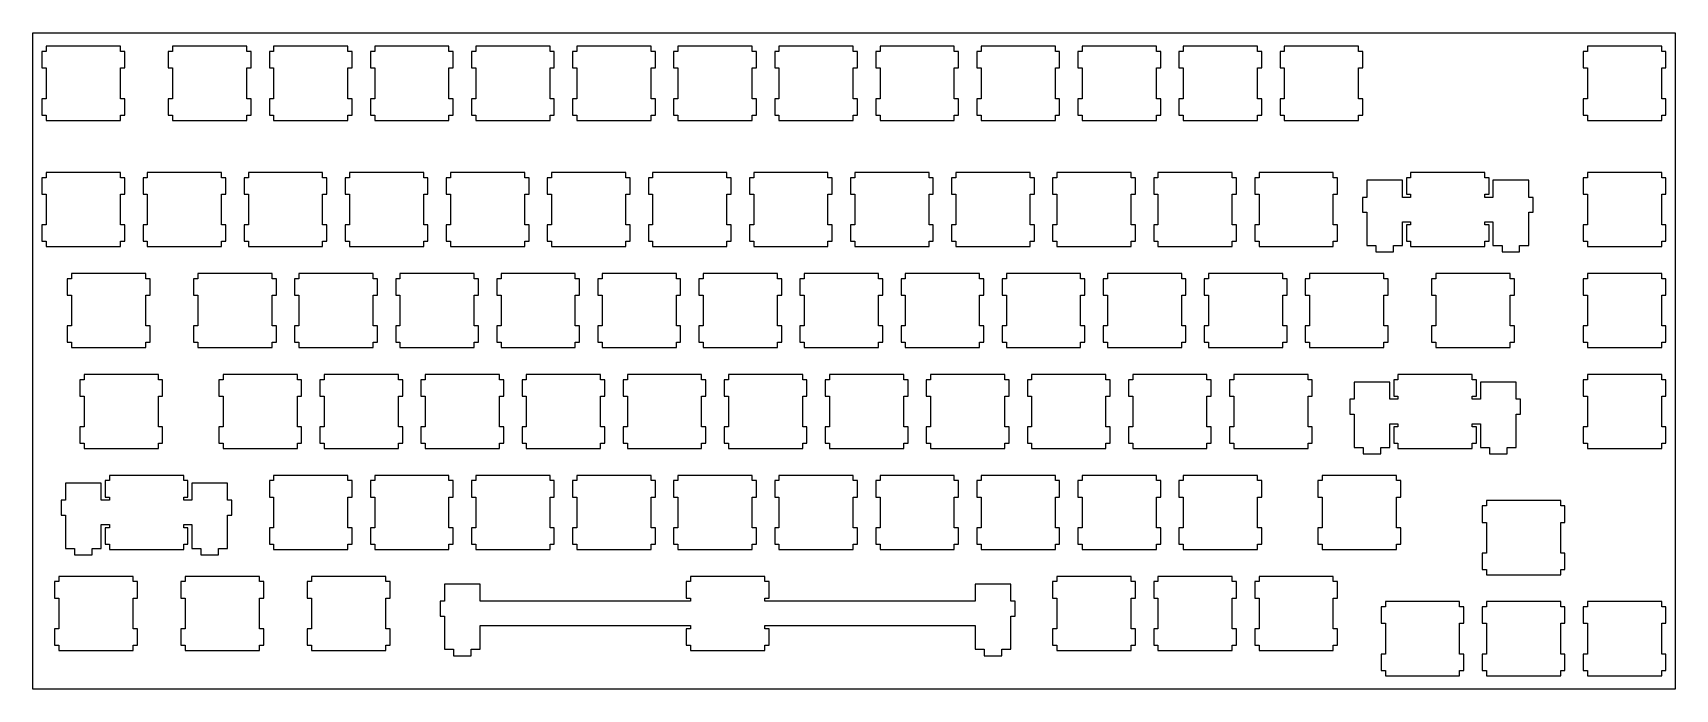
# Model space of a CAD drawing. Extents: x 0 to 310, y 0 to 124.
import ezdxf

# ---------------------------------------------------------------- set-up
doc = ezdxf.new("R2010")
doc.units = 0
doc.header["$MEASUREMENT"] = 0

msp = doc.modelspace()

# ---------------------------------------------------------------- linework, layer by layer
at = {"color": 0}
for p, q in [((0.09508, 124.083), (309.658, 124.083)), ((0.09508, 0.25769), (0.09508, 124.083)), ((309.658, 124.083), (309.658, 0.25769)), ((2.61965, 121.558), (2.61965, 120.558)), ((16.6192, 121.558), (2.61965, 121.558)), ((16.6192, 120.558), (16.6192, 121.558)), ((26.4322, 121.558), (26.4322, 120.558)), ((40.4315, 121.558), (26.4322, 121.558)), ((40.4315, 120.558), (40.4315, 121.558)), ((45.4822, 121.558), (45.4822, 120.558)), ((59.4815, 121.558), (45.4822, 121.558)), ((59.4815, 120.558), (59.4815, 121.558)), ((64.5322, 121.558), (64.5322, 120.558)), ((78.5315, 121.558), (64.5322, 121.558)), ((78.5315, 120.558), (78.5315, 121.558)), ((83.5822, 121.558), (83.5822, 120.558)), ((97.5815, 121.558), (83.5822, 121.558)), ((97.5815, 120.558), (97.5815, 121.558)), ((102.632, 121.558), (102.632, 120.558)), ((116.632, 121.558), (102.632, 121.558)), ((116.632, 120.558), (116.632, 121.558)), ((121.682, 121.558), (121.682, 120.558)), ((135.682, 121.558), (121.682, 121.558)), ((135.682, 120.558), (135.682, 121.558)), ((140.732, 121.558), (140.732, 120.558)), ((154.732, 121.558), (140.732, 121.558)), ((154.732, 120.558), (154.732, 121.558)), ((159.782, 121.558), (159.782, 120.558)), ((173.782, 121.558), (159.782, 121.558)), ((173.782, 120.558), (173.782, 121.558)), ((178.832, 121.558), (178.832, 120.558)), ((192.832, 121.558), (178.832, 121.558)), ((192.832, 120.558), (192.832, 121.558)), ((197.882, 121.558), (197.882, 120.558)), ((211.882, 121.558), (197.882, 121.558)), ((211.882, 120.558), (211.882, 121.558)), ((216.932, 121.558), (216.932, 120.558)), ((230.932, 121.558), (216.932, 121.558)), ((230.932, 120.558), (230.932, 121.558)), ((235.982, 121.558), (235.982, 120.558)), ((249.982, 121.558), (235.982, 121.558)), ((249.982, 120.558), (249.982, 121.558)), ((293.132, 121.558), (293.132, 120.558)), ((307.132, 121.558), (293.132, 121.558)), ((307.132, 120.558), (307.132, 121.558)), ((2.61965, 120.558), (1.81901, 120.558)), ((1.81901, 120.558), (1.81901, 117.458)), ((17.4198, 120.558), (16.6192, 120.558)), ((17.4198, 117.458), (17.4198, 120.558)), ((26.4322, 120.558), (25.6315, 120.558)), ((25.6315, 120.558), (25.6315, 117.458)), ((41.2309, 120.558), (40.4315, 120.558)), ((41.2309, 117.458), (41.2309, 120.558)), ((45.4822, 120.558), (44.6814, 120.558)), ((44.6814, 120.558), (44.6814, 117.458)), ((60.2809, 120.558), (59.4815, 120.558)), ((60.2809, 117.458), (60.2809, 120.558)), ((64.5322, 120.558), (63.7314, 120.558)), ((63.7314, 120.558), (63.7314, 117.458)), ((79.3309, 120.558), (78.5315, 120.558)), ((79.3309, 117.458), (79.3309, 120.558)), ((83.5822, 120.558), (82.7814, 120.558)), ((82.7814, 120.558), (82.7814, 117.458)), ((98.3809, 120.558), (97.5815, 120.558)), ((98.3809, 117.458), (98.3809, 120.558)), ((102.632, 120.558), (101.831, 120.558)), ((101.831, 120.558), (101.831, 117.458)), ((117.431, 120.558), (116.632, 120.558)), ((117.431, 117.458), (117.431, 120.558)), ((121.682, 120.558), (120.881, 120.558)), ((120.881, 120.558), (120.881, 117.458)), ((136.481, 120.558), (135.682, 120.558)), ((136.481, 117.458), (136.481, 120.558)), ((140.732, 120.558), (139.931, 120.558)), ((139.931, 120.558), (139.931, 117.458)), ((155.531, 120.558), (154.732, 120.558)), ((155.531, 117.458), (155.531, 120.558)), ((159.782, 120.558), (158.981, 120.558)), ((158.981, 120.558), (158.981, 117.458)), ((174.581, 120.558), (173.782, 120.558)), ((174.581, 117.458), (174.581, 120.558)), ((178.832, 120.558), (178.031, 120.558)), ((178.031, 120.558), (178.031, 117.458)), ((193.631, 120.558), (192.832, 120.558)), ((193.631, 117.458), (193.631, 120.558)), ((197.882, 120.558), (197.081, 120.558)), ((197.081, 120.558), (197.081, 117.458)), ((212.681, 120.558), (211.882, 120.558)), ((212.681, 117.458), (212.681, 120.558)), ((216.932, 120.558), (216.131, 120.558)), ((216.131, 120.558), (216.131, 117.458)), ((231.731, 120.558), (230.932, 120.558)), ((231.731, 117.458), (231.731, 120.558)), ((235.982, 120.558), (235.181, 120.558)), ((235.181, 120.558), (235.181, 117.458)), ((250.781, 120.558), (249.982, 120.558)), ((250.781, 117.458), (250.781, 120.558)), ((293.132, 120.558), (292.331, 120.558)), ((292.331, 120.558), (292.331, 117.458)), ((307.931, 120.558), (307.132, 120.558)), ((307.931, 117.458), (307.931, 120.558)), ((1.81901, 117.458), (2.61965, 117.458)), ((2.61965, 117.458), (2.61965, 111.658)), ((16.6192, 111.658), (16.6192, 117.458)), ((16.6192, 117.458), (17.4198, 117.458)), ((25.6315, 117.458), (26.4322, 117.458)), ((26.4322, 117.458), (26.4322, 111.658)), ((40.4315, 111.658), (40.4315, 117.458)), ((40.4315, 117.458), (41.2309, 117.458)), ((44.6814, 117.458), (45.4822, 117.458)), ((45.4822, 117.458), (45.4822, 111.658)), ((59.4815, 111.658), (59.4815, 117.458)), ((59.4815, 117.458), (60.2809, 117.458)), ((63.7314, 117.458), (64.5322, 117.458)), ((64.5322, 117.458), (64.5322, 111.658)), ((78.5315, 111.658), (78.5315, 117.458)), ((78.5315, 117.458), (79.3309, 117.458)), ((82.7814, 117.458), (83.5822, 117.458)), ((83.5822, 117.458), (83.5822, 111.658)), ((97.5815, 111.658), (97.5815, 117.458)), ((97.5815, 117.458), (98.3809, 117.458)), ((101.831, 117.458), (102.632, 117.458)), ((102.632, 117.458), (102.632, 111.658)), ((116.632, 111.658), (116.632, 117.458)), ((116.632, 117.458), (117.431, 117.458)), ((120.881, 117.458), (121.682, 117.458)), ((121.682, 117.458), (121.682, 111.658)), ((135.682, 111.658), (135.682, 117.458)), ((135.682, 117.458), (136.481, 117.458)), ((139.931, 117.458), (140.732, 117.458)), ((140.732, 117.458), (140.732, 111.658)), ((154.732, 111.658), (154.732, 117.458)), ((154.732, 117.458), (155.531, 117.458)), ((158.981, 117.458), (159.782, 117.458)), ((159.782, 117.458), (159.782, 111.658)), ((173.782, 111.658), (173.782, 117.458)), ((173.782, 117.458), (174.581, 117.458)), ((178.031, 117.458), (178.832, 117.458)), ((178.832, 117.458), (178.832, 111.658)), ((192.832, 111.658), (192.832, 117.458)), ((192.832, 117.458), (193.631, 117.458)), ((197.081, 117.458), (197.882, 117.458)), ((197.882, 117.458), (197.882, 111.658)), ((211.882, 111.658), (211.882, 117.458)), ((211.882, 117.458), (212.681, 117.458)), ((216.131, 117.458), (216.932, 117.458)), ((216.932, 117.458), (216.932, 111.658)), ((230.932, 111.658), (230.932, 117.458)), ((230.932, 117.458), (231.731, 117.458)), ((235.181, 117.458), (235.982, 117.458)), ((235.982, 117.458), (235.982, 111.658)), ((249.982, 111.658), (249.982, 117.458)), ((249.982, 117.458), (250.781, 117.458)), ((292.331, 117.458), (293.132, 117.458)), ((293.132, 117.458), (293.132, 111.658)), ((307.132, 111.658), (307.132, 117.458)), ((307.132, 117.458), (307.931, 117.458)), ((2.61965, 111.658), (1.81901, 111.658)), ((1.81901, 111.658), (1.81901, 108.558)), ((17.4198, 111.658), (16.6192, 111.658)), ((17.4198, 108.558), (17.4198, 111.658)), ((26.4322, 111.658), (25.6315, 111.658)), ((25.6315, 111.658), (25.6315, 108.558)), ((41.2309, 111.658), (40.4315, 111.658)), ((41.2309, 108.558), (41.2309, 111.658)), ((45.4822, 111.658), (44.6814, 111.658)), ((44.6814, 111.658), (44.6814, 108.558)), ((60.2809, 111.658), (59.4815, 111.658)), ((60.2809, 108.558), (60.2809, 111.658)), ((64.5322, 111.658), (63.7314, 111.658)), ((63.7314, 111.658), (63.7314, 108.558)), ((79.3309, 111.658), (78.5315, 111.658)), ((79.3309, 108.558), (79.3309, 111.658)), ((83.5822, 111.658), (82.7814, 111.658)), ((82.7814, 111.658), (82.7814, 108.558)), ((98.3809, 111.658), (97.5815, 111.658)), ((98.3809, 108.558), (98.3809, 111.658)), ((102.632, 111.658), (101.831, 111.658)), ((101.831, 111.658), (101.831, 108.558)), ((117.431, 111.658), (116.632, 111.658)), ((117.431, 108.558), (117.431, 111.658)), ((121.682, 111.658), (120.881, 111.658)), ((120.881, 111.658), (120.881, 108.558)), ((136.481, 111.658), (135.682, 111.658)), ((136.481, 108.558), (136.481, 111.658)), ((140.732, 111.658), (139.931, 111.658)), ((139.931, 111.658), (139.931, 108.558)), ((155.531, 111.658), (154.732, 111.658)), ((155.531, 108.558), (155.531, 111.658)), ((159.782, 111.658), (158.981, 111.658)), ((158.981, 111.658), (158.981, 108.558)), ((174.581, 111.658), (173.782, 111.658)), ((174.581, 108.558), (174.581, 111.658)), ((178.832, 111.658), (178.031, 111.658)), ((178.031, 111.658), (178.031, 108.558)), ((193.631, 111.658), (192.832, 111.658)), ((193.631, 108.558), (193.631, 111.658)), ((197.882, 111.658), (197.081, 111.658)), ((197.081, 111.658), (197.081, 108.558)), ((212.681, 111.658), (211.882, 111.658)), ((212.681, 108.558), (212.681, 111.658)), ((216.932, 111.658), (216.131, 111.658)), ((216.131, 111.658), (216.131, 108.558)), ((231.731, 111.658), (230.932, 111.658)), ((231.731, 108.558), (231.731, 111.658)), ((235.982, 111.658), (235.181, 111.658)), ((235.181, 111.658), (235.181, 108.558)), ((250.781, 111.658), (249.982, 111.658)), ((250.781, 108.558), (250.781, 111.658)), ((293.132, 111.658), (292.331, 111.658)), ((292.331, 111.658), (292.331, 108.558)), ((307.931, 111.658), (307.132, 111.658)), ((307.931, 108.558), (307.931, 111.658)), ((1.81901, 108.558), (2.61965, 108.558)), ((2.61965, 108.558), (2.61965, 107.559)), ((16.6192, 107.559), (16.6192, 108.558)), ((16.6192, 108.558), (17.4198, 108.558)), ((25.6315, 108.558), (26.4322, 108.558)), ((26.4322, 108.558), (26.4322, 107.559)), ((40.4315, 107.559), (40.4315, 108.558)), ((40.4315, 108.558), (41.2309, 108.558)), ((44.6814, 108.558), (45.4822, 108.558)), ((45.4822, 108.558), (45.4822, 107.559)), ((59.4815, 107.559), (59.4815, 108.558)), ((59.4815, 108.558), (60.2809, 108.558)), ((63.7314, 108.558), (64.5322, 108.558)), ((64.5322, 108.558), (64.5322, 107.559)), ((78.5315, 107.559), (78.5315, 108.558)), ((78.5315, 108.558), (79.3309, 108.558)), ((82.7814, 108.558), (83.5822, 108.558)), ((83.5822, 108.558), (83.5822, 107.559)), ((97.5815, 107.559), (97.5815, 108.558)), ((97.5815, 108.558), (98.3809, 108.558)), ((101.831, 108.558), (102.632, 108.558)), ((102.632, 108.558), (102.632, 107.559)), ((116.632, 107.559), (116.632, 108.558)), ((116.632, 108.558), (117.431, 108.558)), ((120.881, 108.558), (121.682, 108.558)), ((121.682, 108.558), (121.682, 107.559)), ((135.682, 107.559), (135.682, 108.558)), ((135.682, 108.558), (136.481, 108.558)), ((139.931, 108.558), (140.732, 108.558)), ((140.732, 108.558), (140.732, 107.559)), ((154.732, 107.559), (154.732, 108.558)), ((154.732, 108.558), (155.531, 108.558)), ((158.981, 108.558), (159.782, 108.558)), ((159.782, 108.558), (159.782, 107.559)), ((173.782, 107.559), (173.782, 108.558)), ((173.782, 108.558), (174.581, 108.558)), ((178.031, 108.558), (178.832, 108.558)), ((178.832, 108.558), (178.832, 107.559)), ((192.832, 107.559), (192.832, 108.558)), ((192.832, 108.558), (193.631, 108.558)), ((197.081, 108.558), (197.882, 108.558)), ((197.882, 108.558), (197.882, 107.559)), ((211.882, 107.559), (211.882, 108.558)), ((211.882, 108.558), (212.681, 108.558)), ((216.131, 108.558), (216.932, 108.558)), ((216.932, 108.558), (216.932, 107.559)), ((230.932, 107.559), (230.932, 108.558)), ((230.932, 108.558), (231.731, 108.558)), ((235.181, 108.558), (235.982, 108.558)), ((235.982, 108.558), (235.982, 107.559)), ((249.982, 107.559), (249.982, 108.558)), ((249.982, 108.558), (250.781, 108.558)), ((292.331, 108.558), (293.132, 108.558)), ((293.132, 108.558), (293.132, 107.559)), ((307.132, 107.559), (307.132, 108.558)), ((307.132, 108.558), (307.931, 108.558)), ((2.61965, 107.559), (16.6192, 107.559)), ((26.4322, 107.559), (40.4315, 107.559)), ((45.4822, 107.559), (59.4815, 107.559)), ((64.5322, 107.559), (78.5315, 107.559)), ((83.5822, 107.559), (97.5815, 107.559)), ((102.632, 107.559), (116.632, 107.559)), ((121.682, 107.559), (135.682, 107.559)), ((140.732, 107.559), (154.732, 107.559)), ((159.782, 107.559), (173.782, 107.559)), ((178.832, 107.559), (192.832, 107.559)), ((197.882, 107.559), (211.882, 107.559)), ((216.932, 107.559), (230.932, 107.559)), ((235.982, 107.559), (249.982, 107.559)), ((293.132, 107.559), (307.132, 107.559)), ((2.61965, 96.7465), (1.81901, 96.7465)), ((1.81901, 96.7465), (1.81901, 93.6459)), ((2.61965, 97.7456), (2.61965, 96.7465)), ((16.6192, 97.7456), (2.61965, 97.7456)), ((16.6192, 96.7465), (16.6192, 97.7456)), ((17.4198, 96.7465), (16.6192, 96.7465)), ((17.4198, 93.6459), (17.4198, 96.7465)), ((21.6697, 96.7465), (20.869, 96.7465)), ((20.869, 96.7465), (20.869, 93.6459)), ((21.6697, 97.7456), (21.6697, 96.7465)), ((35.669, 97.7456), (21.6697, 97.7456)), ((35.669, 96.7465), (35.669, 97.7456)), ((36.4698, 96.7465), (35.669, 96.7465)), ((36.4698, 93.6459), (36.4698, 96.7465)), ((40.7197, 96.7465), (39.9189, 96.7465)), ((39.9189, 96.7465), (39.9189, 93.6459)), ((40.7197, 97.7456), (40.7197, 96.7465)), ((54.719, 97.7456), (40.7197, 97.7456)), ((54.719, 96.7465), (54.719, 97.7456)), ((55.5198, 96.7465), (54.719, 96.7465)), ((55.5198, 93.6459), (55.5198, 96.7465)), ((59.7697, 96.7465), (58.9689, 96.7465)), ((58.9689, 96.7465), (58.9689, 93.6459)), ((59.7697, 97.7456), (59.7697, 96.7465)), ((73.769, 97.7456), (59.7697, 97.7456)), ((73.769, 96.7465), (73.769, 97.7456)), ((74.5698, 96.7465), (73.769, 96.7465)), ((74.5698, 93.6459), (74.5698, 96.7465)), ((78.8197, 96.7465), (78.0189, 96.7465)), ((78.0189, 96.7465), (78.0189, 93.6459)), ((78.8197, 97.7456), (78.8197, 96.7465)), ((92.819, 97.7456), (78.8197, 97.7456)), ((92.819, 96.7465), (92.819, 97.7456)), ((93.6184, 96.7465), (92.819, 96.7465)), ((93.6184, 93.6459), (93.6184, 96.7465)), ((97.8683, 96.7465), (97.0689, 96.7465)), ((97.0689, 96.7465), (97.0689, 93.6459)), ((97.8683, 97.7456), (97.8683, 96.7465)), ((111.869, 97.7456), (97.8683, 97.7456)), ((111.869, 96.7465), (111.869, 97.7456)), ((112.668, 96.7465), (111.869, 96.7465)), ((112.668, 93.6459), (112.668, 96.7465)), ((116.918, 96.7465), (116.119, 96.7465)), ((116.119, 96.7465), (116.119, 93.6459)), ((116.918, 97.7456), (116.918, 96.7465)), ((130.919, 97.7456), (116.918, 97.7456)), ((130.919, 96.7465), (130.919, 97.7456)), ((131.72, 96.7465), (130.919, 96.7465)), ((131.72, 93.6459), (131.72, 96.7465)), ((135.97, 96.7465), (135.169, 96.7465)), ((135.169, 96.7465), (135.169, 93.6459)), ((135.97, 97.7456), (135.97, 96.7465)), ((149.969, 97.7456), (135.97, 97.7456)), ((149.969, 96.7465), (149.969, 97.7456)), ((150.77, 96.7465), (149.969, 96.7465)), ((150.77, 93.6459), (150.77, 96.7465)), ((155.02, 96.7465), (154.219, 96.7465)), ((154.219, 96.7465), (154.219, 93.6459)), ((155.02, 97.7456), (155.02, 96.7465)), ((169.019, 97.7456), (155.02, 97.7456)), ((169.019, 96.7465), (169.019, 97.7456)), ((169.82, 96.7465), (169.019, 96.7465)), ((169.82, 93.6459), (169.82, 96.7465)), ((174.07, 96.7465), (173.269, 96.7465)), ((173.269, 96.7465), (173.269, 93.6459)), ((174.07, 97.7456), (174.07, 96.7465)), ((188.069, 97.7456), (174.07, 97.7456)), ((188.069, 96.7465), (188.069, 97.7456)), ((188.87, 96.7465), (188.069, 96.7465)), ((188.87, 93.6459), (188.87, 96.7465)), ((193.12, 96.7465), (192.319, 96.7465)), ((192.319, 96.7465), (192.319, 93.6459)), ((193.12, 97.7456), (193.12, 96.7465)), ((207.119, 97.7456), (193.12, 97.7456)), ((207.119, 96.7465), (207.119, 97.7456)), ((207.92, 96.7465), (207.119, 96.7465)), ((207.92, 93.6459), (207.92, 96.7465)), ((212.17, 96.7465), (211.369, 96.7465)), ((211.369, 96.7465), (211.369, 93.6459)), ((212.17, 97.7456), (212.17, 96.7465)), ((226.169, 97.7456), (212.17, 97.7456)), ((226.169, 96.7465), (226.169, 97.7456)), ((226.97, 96.7465), (226.169, 96.7465)), ((226.97, 93.6459), (226.97, 96.7465)), ((231.22, 96.7465), (230.419, 96.7465)), ((230.419, 96.7465), (230.419, 93.6459)), ((231.22, 97.7456), (231.22, 96.7465)), ((245.219, 97.7456), (231.22, 97.7456)), ((245.219, 96.7465), (245.219, 97.7456)), ((246.02, 96.7465), (245.219, 96.7465)), ((246.02, 93.6459), (246.02, 96.7465)), ((258.269, 96.2766), (251.52, 96.2766)), ((251.52, 96.2766), (251.52, 93.0465)), ((258.269, 93.0465), (258.269, 96.2766)), ((259.795, 96.7465), (258.994, 96.7465)), ((258.994, 96.7465), (258.994, 93.6459)), ((259.795, 97.7456), (259.795, 96.7465)), ((273.794, 97.7456), (259.795, 97.7456)), ((273.794, 96.7465), (273.794, 97.7456)), ((274.595, 96.7465), (273.794, 96.7465)), ((274.595, 93.6459), (274.595, 96.7465)), ((282.069, 96.2766), (275.32, 96.2766)), ((275.32, 96.2766), (275.32, 93.0465)), ((282.069, 93.0465), (282.069, 96.2766)), ((293.132, 96.7465), (292.331, 96.7465)), ((292.331, 96.7465), (292.331, 93.6459)), ((293.132, 97.7456), (293.132, 96.7465)), ((307.132, 97.7456), (293.132, 97.7456)), ((307.132, 96.7465), (307.132, 97.7456)), ((307.931, 96.7465), (307.132, 96.7465)), ((307.931, 93.6459), (307.931, 96.7465)), ((1.81901, 93.6459), (2.61965, 93.6459)), ((2.61965, 93.6459), (2.61965, 87.8459)), ((16.6192, 87.8459), (16.6192, 93.6459)), ((16.6192, 93.6459), (17.4198, 93.6459)), ((20.869, 93.6459), (21.6697, 93.6459)), ((21.6697, 93.6459), (21.6697, 87.8459)), ((35.669, 87.8459), (35.669, 93.6459)), ((35.669, 93.6459), (36.4698, 93.6459)), ((39.9189, 93.6459), (40.7197, 93.6459)), ((40.7197, 93.6459), (40.7197, 87.8459)), ((54.719, 87.8459), (54.719, 93.6459)), ((54.719, 93.6459), (55.5198, 93.6459)), ((58.9689, 93.6459), (59.7697, 93.6459)), ((59.7697, 93.6459), (59.7697, 87.8459)), ((73.769, 87.8459), (73.769, 93.6459)), ((73.769, 93.6459), (74.5698, 93.6459)), ((78.0189, 93.6459), (78.8197, 93.6459)), ((78.8197, 93.6459), (78.8197, 87.8459)), ((92.819, 87.8459), (92.819, 93.6459)), ((92.819, 93.6459), (93.6184, 93.6459)), ((97.0689, 93.6459), (97.8683, 93.6459)), ((97.8683, 93.6459), (97.8683, 87.8459)), ((111.869, 87.8459), (111.869, 93.6459)), ((111.869, 93.6459), (112.668, 93.6459)), ((116.119, 93.6459), (116.918, 93.6459)), ((116.918, 93.6459), (116.918, 87.8459)), ((130.919, 87.8459), (130.919, 93.6459)), ((130.919, 93.6459), (131.72, 93.6459)), ((135.169, 93.6459), (135.97, 93.6459)), ((135.97, 93.6459), (135.97, 87.8459)), ((149.969, 87.8459), (149.969, 93.6459)), ((149.969, 93.6459), (150.77, 93.6459)), ((154.219, 93.6459), (155.02, 93.6459)), ((155.02, 93.6459), (155.02, 87.8459)), ((169.019, 87.8459), (169.019, 93.6459)), ((169.019, 93.6459), (169.82, 93.6459)), ((173.269, 93.6459), (174.07, 93.6459)), ((174.07, 93.6459), (174.07, 87.8459)), ((188.069, 87.8459), (188.069, 93.6459)), ((188.069, 93.6459), (188.87, 93.6459)), ((192.319, 93.6459), (193.12, 93.6459)), ((193.12, 93.6459), (193.12, 87.8459)), ((207.119, 87.8459), (207.119, 93.6459)), ((207.119, 93.6459), (207.92, 93.6459)), ((211.369, 93.6459), (212.17, 93.6459)), ((212.17, 93.6459), (212.17, 87.8459)), ((226.169, 87.8459), (226.169, 93.6459)), ((226.169, 93.6459), (226.97, 93.6459)), ((230.419, 93.6459), (231.22, 93.6459)), ((231.22, 93.6459), (231.22, 87.8459)), ((245.219, 87.8459), (245.219, 93.6459)), ((245.219, 93.6459), (246.02, 93.6459)), ((251.52, 93.0465), (250.694, 93.0465)), ((250.694, 93.0465), (250.694, 90.2462)), ((259.795, 93.0465), (258.269, 93.0465)), ((258.994, 93.6459), (259.795, 93.6459)), ((259.795, 93.6459), (259.795, 93.0465)), ((273.794, 93.0465), (273.794, 93.6459)), ((273.794, 93.6459), (274.595, 93.6459)), ((275.32, 93.0465), (273.794, 93.0465)), ((282.895, 93.0465), (282.069, 93.0465)), ((282.895, 90.2462), (282.895, 93.0465)), ((292.331, 93.6459), (293.132, 93.6459)), ((293.132, 93.6459), (293.132, 87.8459)), ((307.132, 87.8459), (307.132, 93.6459)), ((307.132, 93.6459), (307.931, 93.6459)), ((250.694, 90.2462), (251.52, 90.2462)), ((251.52, 90.2462), (251.52, 83.9763)), ((282.069, 83.9763), (282.069, 90.2462)), ((282.069, 90.2462), (282.895, 90.2462)), ((2.61965, 87.8459), (1.81901, 87.8459)), ((1.81901, 87.8459), (1.81901, 84.7467)), ((17.4198, 87.8459), (16.6192, 87.8459)), ((17.4198, 84.7467), (17.4198, 87.8459)), ((21.6697, 87.8459), (20.869, 87.8459)), ((20.869, 87.8459), (20.869, 84.7467)), ((36.4698, 87.8459), (35.669, 87.8459)), ((36.4698, 84.7467), (36.4698, 87.8459)), ((40.7197, 87.8459), (39.9189, 87.8459)), ((39.9189, 87.8459), (39.9189, 84.7467)), ((55.5198, 87.8459), (54.719, 87.8459)), ((55.5198, 84.7467), (55.5198, 87.8459)), ((59.7697, 87.8459), (58.9689, 87.8459)), ((58.9689, 87.8459), (58.9689, 84.7467)), ((74.5698, 87.8459), (73.769, 87.8459)), ((74.5698, 84.7467), (74.5698, 87.8459)), ((78.8197, 87.8459), (78.0189, 87.8459)), ((78.0189, 87.8459), (78.0189, 84.7467)), ((93.6184, 87.8459), (92.819, 87.8459)), ((93.6184, 84.7467), (93.6184, 87.8459)), ((97.8683, 87.8459), (97.0689, 87.8459)), ((97.0689, 87.8459), (97.0689, 84.7467)), ((112.668, 87.8459), (111.869, 87.8459)), ((112.668, 84.7467), (112.668, 87.8459)), ((116.918, 87.8459), (116.119, 87.8459)), ((116.119, 87.8459), (116.119, 84.7467)), ((131.72, 87.8459), (130.919, 87.8459)), ((131.72, 84.7467), (131.72, 87.8459)), ((135.97, 87.8459), (135.169, 87.8459)), ((135.169, 87.8459), (135.169, 84.7467)), ((150.77, 87.8459), (149.969, 87.8459)), ((150.77, 84.7467), (150.77, 87.8459)), ((155.02, 87.8459), (154.219, 87.8459)), ((154.219, 87.8459), (154.219, 84.7467)), ((169.82, 87.8459), (169.019, 87.8459)), ((169.82, 84.7467), (169.82, 87.8459)), ((174.07, 87.8459), (173.269, 87.8459)), ((173.269, 87.8459), (173.269, 84.7467)), ((188.87, 87.8459), (188.069, 87.8459)), ((188.87, 84.7467), (188.87, 87.8459)), ((193.12, 87.8459), (192.319, 87.8459)), ((192.319, 87.8459), (192.319, 84.7467)), ((207.92, 87.8459), (207.119, 87.8459)), ((207.92, 84.7467), (207.92, 87.8459)), ((212.17, 87.8459), (211.369, 87.8459)), ((211.369, 87.8459), (211.369, 84.7467)), ((226.97, 87.8459), (226.169, 87.8459)), ((226.97, 84.7467), (226.97, 87.8459)), ((231.22, 87.8459), (230.419, 87.8459)), ((230.419, 87.8459), (230.419, 84.7467)), ((246.02, 87.8459), (245.219, 87.8459)), ((246.02, 84.7467), (246.02, 87.8459)), ((258.269, 83.9763), (258.269, 88.4467)), ((258.269, 88.4467), (259.795, 88.4467)), ((259.795, 87.8459), (258.994, 87.8459)), ((258.994, 87.8459), (258.994, 84.7467)), ((259.795, 88.4467), (259.795, 87.8459)), ((273.794, 87.8459), (273.794, 88.4467)), ((273.794, 88.4467), (275.32, 88.4467)), ((274.595, 87.8459), (273.794, 87.8459)), ((274.595, 84.7467), (274.595, 87.8459)), ((275.32, 88.4467), (275.32, 83.9763)), ((293.132, 87.8459), (292.331, 87.8459)), ((292.331, 87.8459), (292.331, 84.7467)), ((307.931, 87.8459), (307.132, 87.8459)), ((307.931, 84.7467), (307.931, 87.8459)), ((1.81901, 84.7467), (2.61965, 84.7467)), ((2.61965, 84.7467), (2.61965, 83.7463)), ((2.61965, 83.7463), (16.6192, 83.7463)), ((16.6192, 83.7463), (16.6192, 84.7467)), ((16.6192, 84.7467), (17.4198, 84.7467)), ((20.869, 84.7467), (21.6697, 84.7467)), ((21.6697, 84.7467), (21.6697, 83.7463)), ((21.6697, 83.7463), (35.669, 83.7463)), ((35.669, 83.7463), (35.669, 84.7467)), ((35.669, 84.7467), (36.4698, 84.7467)), ((39.9189, 84.7467), (40.7197, 84.7467)), ((40.7197, 84.7467), (40.7197, 83.7463)), ((40.7197, 83.7463), (54.719, 83.7463)), ((54.719, 83.7463), (54.719, 84.7467)), ((54.719, 84.7467), (55.5198, 84.7467)), ((58.9689, 84.7467), (59.7697, 84.7467)), ((59.7697, 84.7467), (59.7697, 83.7463)), ((59.7697, 83.7463), (73.769, 83.7463)), ((73.769, 83.7463), (73.769, 84.7467)), ((73.769, 84.7467), (74.5698, 84.7467)), ((78.0189, 84.7467), (78.8197, 84.7467)), ((78.8197, 84.7467), (78.8197, 83.7463)), ((78.8197, 83.7463), (92.819, 83.7463)), ((92.819, 83.7463), (92.819, 84.7467)), ((92.819, 84.7467), (93.6184, 84.7467)), ((97.0689, 84.7467), (97.8683, 84.7467)), ((97.8683, 84.7467), (97.8683, 83.7463)), ((97.8683, 83.7463), (111.869, 83.7463)), ((111.869, 83.7463), (111.869, 84.7467)), ((111.869, 84.7467), (112.668, 84.7467)), ((116.119, 84.7467), (116.918, 84.7467)), ((116.918, 84.7467), (116.918, 83.7463)), ((116.918, 83.7463), (130.919, 83.7463)), ((130.919, 83.7463), (130.919, 84.7467)), ((130.919, 84.7467), (131.72, 84.7467)), ((135.169, 84.7467), (135.97, 84.7467)), ((135.97, 84.7467), (135.97, 83.7463)), ((135.97, 83.7463), (149.969, 83.7463)), ((149.969, 83.7463), (149.969, 84.7467)), ((149.969, 84.7467), (150.77, 84.7467)), ((154.219, 84.7467), (155.02, 84.7467)), ((155.02, 84.7467), (155.02, 83.7463)), ((155.02, 83.7463), (169.019, 83.7463)), ((169.019, 83.7463), (169.019, 84.7467)), ((169.019, 84.7467), (169.82, 84.7467)), ((173.269, 84.7467), (174.07, 84.7467)), ((174.07, 84.7467), (174.07, 83.7463)), ((174.07, 83.7463), (188.069, 83.7463)), ((188.069, 83.7463), (188.069, 84.7467)), ((188.069, 84.7467), (188.87, 84.7467)), ((192.319, 84.7467), (193.12, 84.7467)), ((193.12, 84.7467), (193.12, 83.7463)), ((193.12, 83.7463), (207.119, 83.7463)), ((207.119, 83.7463), (207.119, 84.7467)), ((207.119, 84.7467), (207.92, 84.7467)), ((211.369, 84.7467), (212.17, 84.7467)), ((212.17, 84.7467), (212.17, 83.7463)), ((212.17, 83.7463), (226.169, 83.7463)), ((226.169, 83.7463), (226.169, 84.7467)), ((226.169, 84.7467), (226.97, 84.7467)), ((230.419, 84.7467), (231.22, 84.7467)), ((231.22, 84.7467), (231.22, 83.7463)), ((231.22, 83.7463), (245.219, 83.7463)), ((245.219, 83.7463), (245.219, 84.7467)), ((245.219, 84.7467), (246.02, 84.7467)), ((251.52, 83.9763), (253.243, 83.9763)), ((253.243, 83.9763), (253.243, 82.7761)), ((256.544, 82.7761), (256.544, 83.9763)), ((256.544, 83.9763), (258.269, 83.9763)), ((258.994, 84.7467), (259.795, 84.7467)), ((259.795, 84.7467), (259.795, 83.7463)), ((259.795, 83.7463), (273.794, 83.7463)), ((273.794, 83.7463), (273.794, 84.7467)), ((273.794, 84.7467), (274.595, 84.7467)), ((275.32, 83.9763), (277.045, 83.9763)), ((277.045, 83.9763), (277.045, 82.7761)), ((280.344, 82.7761), (280.344, 83.9763)), ((280.344, 83.9763), (282.069, 83.9763)), ((292.331, 84.7467), (293.132, 84.7467)), ((293.132, 84.7467), (293.132, 83.7463)), ((293.132, 83.7463), (307.132, 83.7463)), ((307.132, 83.7463), (307.132, 84.7467)), ((307.132, 84.7467), (307.931, 84.7467)), ((253.243, 82.7761), (256.544, 82.7761)), ((277.045, 82.7761), (280.344, 82.7761)), ((7.38216, 77.6965), (6.58153, 77.6965)), ((6.58153, 77.6965), (6.58153, 74.5959)), ((7.38216, 78.6956), (7.38216, 77.6965)), ((21.3817, 78.6956), (7.38216, 78.6956)), ((21.3817, 77.6965), (21.3817, 78.6956)), ((22.1809, 77.6965), (21.3817, 77.6965)), ((22.1809, 74.5959), (22.1809, 77.6965)), ((31.1947, 77.6965), (30.394, 77.6965)), ((30.394, 77.6965), (30.394, 74.5959)), ((31.1947, 78.6956), (31.1947, 77.6965)), ((45.194, 78.6956), (31.1947, 78.6956)), ((45.194, 77.6965), (45.194, 78.6956)), ((45.9948, 77.6965), (45.194, 77.6965)), ((45.9948, 74.5959), (45.9948, 77.6965)), ((50.2447, 77.6965), (49.4439, 77.6965)), ((49.4439, 77.6965), (49.4439, 74.5959)), ((50.2447, 78.6956), (50.2447, 77.6965)), ((64.244, 78.6956), (50.2447, 78.6956)), ((64.244, 77.6965), (64.244, 78.6956)), ((65.0448, 77.6965), (64.244, 77.6965)), ((65.0448, 74.5959), (65.0448, 77.6965)), ((69.2947, 77.6965), (68.4939, 77.6965)), ((68.4939, 77.6965), (68.4939, 74.5959)), ((69.2947, 78.6956), (69.2947, 77.6965)), ((83.294, 78.6956), (69.2947, 78.6956)), ((83.294, 77.6965), (83.294, 78.6956)), ((84.0948, 77.6965), (83.294, 77.6965)), ((84.0948, 74.5959), (84.0948, 77.6965)), ((88.3447, 77.6965), (87.5439, 77.6965)), ((87.5439, 77.6965), (87.5439, 74.5959)), ((88.3447, 78.6956), (88.3447, 77.6965)), ((102.344, 78.6956), (88.3447, 78.6956)), ((102.344, 77.6965), (102.344, 78.6956)), ((103.145, 77.6965), (102.344, 77.6965)), ((103.145, 74.5959), (103.145, 77.6965)), ((107.395, 77.6965), (106.594, 77.6965)), ((106.594, 77.6965), (106.594, 74.5959)), ((107.395, 78.6956), (107.395, 77.6965)), ((121.394, 78.6956), (107.395, 78.6956)), ((121.394, 77.6965), (121.394, 78.6956)), ((122.195, 77.6965), (121.394, 77.6965)), ((122.195, 74.5959), (122.195, 77.6965)), ((126.445, 77.6965), (125.644, 77.6965)), ((125.644, 77.6965), (125.644, 74.5959)), ((126.445, 78.6956), (126.445, 77.6965)), ((140.444, 78.6956), (126.445, 78.6956)), ((140.444, 77.6965), (140.444, 78.6956)), ((141.245, 77.6965), (140.444, 77.6965)), ((141.245, 74.5959), (141.245, 77.6965)), ((145.495, 77.6965), (144.694, 77.6965)), ((144.694, 77.6965), (144.694, 74.5959)), ((145.495, 78.6956), (145.495, 77.6965)), ((159.494, 78.6956), (145.495, 78.6956)), ((159.494, 77.6965), (159.494, 78.6956)), ((160.295, 77.6965), (159.494, 77.6965)), ((160.295, 74.5959), (160.295, 77.6965)), ((164.545, 77.6965), (163.744, 77.6965)), ((163.744, 77.6965), (163.744, 74.5959)), ((164.545, 78.6956), (164.545, 77.6965)), ((178.544, 78.6956), (164.545, 78.6956)), ((178.544, 77.6965), (178.544, 78.6956)), ((179.345, 77.6965), (178.544, 77.6965)), ((179.345, 74.5959), (179.345, 77.6965)), ((183.595, 77.6965), (182.794, 77.6965)), ((182.794, 77.6965), (182.794, 74.5959)), ((183.595, 78.6956), (183.595, 77.6965)), ((197.594, 78.6956), (183.595, 78.6956)), ((197.594, 77.6965), (197.594, 78.6956)), ((198.395, 77.6965), (197.594, 77.6965)), ((198.395, 74.5959), (198.395, 77.6965)), ((202.645, 77.6965), (201.844, 77.6965)), ((201.844, 77.6965), (201.844, 74.5959)), ((202.645, 78.6956), (202.645, 77.6965)), ((216.644, 78.6956), (202.645, 78.6956)), ((216.644, 77.6965), (216.644, 78.6956)), ((217.445, 77.6965), (216.644, 77.6965)), ((217.445, 74.5959), (217.445, 77.6965)), ((221.695, 77.6965), (220.894, 77.6965)), ((220.894, 77.6965), (220.894, 74.5959)), ((221.695, 78.6956), (221.695, 77.6965)), ((235.694, 78.6956), (221.695, 78.6956)), ((235.694, 77.6965), (235.694, 78.6956)), ((236.495, 77.6965), (235.694, 77.6965)), ((236.495, 74.5959), (236.495, 77.6965)), ((240.745, 77.6965), (239.944, 77.6965)), ((239.944, 77.6965), (239.944, 74.5959)), ((240.745, 78.6956), (240.745, 77.6965)), ((254.744, 78.6956), (240.745, 78.6956)), ((254.744, 77.6965), (254.744, 78.6956)), ((255.545, 77.6965), (254.744, 77.6965)), ((255.545, 74.5959), (255.545, 77.6965)), ((264.557, 77.6965), (263.756, 77.6965)), ((263.756, 77.6965), (263.756, 74.5959)), ((264.557, 78.6956), (264.557, 77.6965)), ((278.557, 78.6956), (264.557, 78.6956)), ((278.557, 77.6965), (278.557, 78.6956)), ((279.356, 77.6965), (278.557, 77.6965)), ((279.356, 74.5959), (279.356, 77.6965)), ((293.132, 77.6965), (292.331, 77.6965)), ((292.331, 77.6965), (292.331, 74.5959)), ((293.132, 78.6956), (293.132, 77.6965)), ((307.132, 78.6956), (293.132, 78.6956)), ((307.132, 77.6965), (307.132, 78.6956)), ((307.931, 77.6965), (307.132, 77.6965)), ((307.931, 74.5959), (307.931, 77.6965)), ((6.58153, 74.5959), (7.38216, 74.5959)), ((7.38216, 74.5959), (7.38216, 68.7959)), ((21.3817, 68.7959), (21.3817, 74.5959)), ((21.3817, 74.5959), (22.1809, 74.5959)), ((30.394, 74.5959), (31.1947, 74.5959)), ((31.1947, 74.5959), (31.1947, 68.7959)), ((45.194, 68.7959), (45.194, 74.5959)), ((45.194, 74.5959), (45.9948, 74.5959)), ((49.4439, 74.5959), (50.2447, 74.5959)), ((50.2447, 74.5959), (50.2447, 68.7959)), ((64.244, 68.7959), (64.244, 74.5959)), ((64.244, 74.5959), (65.0448, 74.5959)), ((68.4939, 74.5959), (69.2947, 74.5959)), ((69.2947, 74.5959), (69.2947, 68.7959)), ((83.294, 68.7959), (83.294, 74.5959)), ((83.294, 74.5959), (84.0948, 74.5959)), ((87.5439, 74.5959), (88.3447, 74.5959)), ((88.3447, 74.5959), (88.3447, 68.7959)), ((102.344, 68.7959), (102.344, 74.5959)), ((102.344, 74.5959), (103.145, 74.5959)), ((106.594, 74.5959), (107.395, 74.5959)), ((107.395, 74.5959), (107.395, 68.7959)), ((121.394, 68.7959), (121.394, 74.5959)), ((121.394, 74.5959), (122.195, 74.5959)), ((125.644, 74.5959), (126.445, 74.5959)), ((126.445, 74.5959), (126.445, 68.7959)), ((140.444, 68.7959), (140.444, 74.5959)), ((140.444, 74.5959), (141.245, 74.5959)), ((144.694, 74.5959), (145.495, 74.5959)), ((145.495, 74.5959), (145.495, 68.7959)), ((159.494, 68.7959), (159.494, 74.5959)), ((159.494, 74.5959), (160.295, 74.5959)), ((163.744, 74.5959), (164.545, 74.5959)), ((164.545, 74.5959), (164.545, 68.7959)), ((178.544, 68.7959), (178.544, 74.5959)), ((178.544, 74.5959), (179.345, 74.5959)), ((182.794, 74.5959), (183.595, 74.5959)), ((183.595, 74.5959), (183.595, 68.7959)), ((197.594, 68.7959), (197.594, 74.5959)), ((197.594, 74.5959), (198.395, 74.5959)), ((201.844, 74.5959), (202.645, 74.5959)), ((202.645, 74.5959), (202.645, 68.7959)), ((216.644, 68.7959), (216.644, 74.5959)), ((216.644, 74.5959), (217.445, 74.5959)), ((220.894, 74.5959), (221.695, 74.5959)), ((221.695, 74.5959), (221.695, 68.7959)), ((235.694, 68.7959), (235.694, 74.5959)), ((235.694, 74.5959), (236.495, 74.5959)), ((239.944, 74.5959), (240.745, 74.5959)), ((240.745, 74.5959), (240.745, 68.7959)), ((254.744, 68.7959), (254.744, 74.5959)), ((254.744, 74.5959), (255.545, 74.5959)), ((263.756, 74.5959), (264.557, 74.5959)), ((264.557, 74.5959), (264.557, 68.7959)), ((278.557, 68.7959), (278.557, 74.5959)), ((278.557, 74.5959), (279.356, 74.5959)), ((292.331, 74.5959), (293.132, 74.5959)), ((293.132, 74.5959), (293.132, 68.7959)), ((307.132, 68.7959), (307.132, 74.5959)), ((307.132, 74.5959), (307.931, 74.5959)), ((7.38216, 68.7959), (6.58153, 68.7959)), ((6.58153, 68.7959), (6.58153, 65.6967)), ((22.1809, 68.7959), (21.3817, 68.7959)), ((22.1809, 65.6967), (22.1809, 68.7959)), ((31.1947, 68.7959), (30.394, 68.7959)), ((30.394, 68.7959), (30.394, 65.6967)), ((45.9948, 68.7959), (45.194, 68.7959)), ((45.9948, 65.6967), (45.9948, 68.7959)), ((50.2447, 68.7959), (49.4439, 68.7959)), ((49.4439, 68.7959), (49.4439, 65.6967)), ((65.0448, 68.7959), (64.244, 68.7959)), ((65.0448, 65.6967), (65.0448, 68.7959)), ((69.2947, 68.7959), (68.4939, 68.7959)), ((68.4939, 68.7959), (68.4939, 65.6967)), ((84.0948, 68.7959), (83.294, 68.7959)), ((84.0948, 65.6967), (84.0948, 68.7959)), ((88.3447, 68.7959), (87.5439, 68.7959)), ((87.5439, 68.7959), (87.5439, 65.6967)), ((103.145, 68.7959), (102.344, 68.7959)), ((103.145, 65.6967), (103.145, 68.7959)), ((107.395, 68.7959), (106.594, 68.7959)), ((106.594, 68.7959), (106.594, 65.6967)), ((122.195, 68.7959), (121.394, 68.7959)), ((122.195, 65.6967), (122.195, 68.7959)), ((126.445, 68.7959), (125.644, 68.7959)), ((125.644, 68.7959), (125.644, 65.6967)), ((141.245, 68.7959), (140.444, 68.7959)), ((141.245, 65.6967), (141.245, 68.7959)), ((145.495, 68.7959), (144.694, 68.7959)), ((144.694, 68.7959), (144.694, 65.6967)), ((160.295, 68.7959), (159.494, 68.7959)), ((160.295, 65.6967), (160.295, 68.7959)), ((164.545, 68.7959), (163.744, 68.7959)), ((163.744, 68.7959), (163.744, 65.6967)), ((179.345, 68.7959), (178.544, 68.7959)), ((179.345, 65.6967), (179.345, 68.7959)), ((183.595, 68.7959), (182.794, 68.7959)), ((182.794, 68.7959), (182.794, 65.6967)), ((198.395, 68.7959), (197.594, 68.7959)), ((198.395, 65.6967), (198.395, 68.7959)), ((202.645, 68.7959), (201.844, 68.7959)), ((201.844, 68.7959), (201.844, 65.6967)), ((217.445, 68.7959), (216.644, 68.7959)), ((217.445, 65.6967), (217.445, 68.7959)), ((221.695, 68.7959), (220.894, 68.7959)), ((220.894, 68.7959), (220.894, 65.6967)), ((236.495, 68.7959), (235.694, 68.7959)), ((236.495, 65.6967), (236.495, 68.7959)), ((240.745, 68.7959), (239.944, 68.7959)), ((239.944, 68.7959), (239.944, 65.6967)), ((255.545, 68.7959), (254.744, 68.7959)), ((255.545, 65.6967), (255.545, 68.7959)), ((264.557, 68.7959), (263.756, 68.7959)), ((263.756, 68.7959), (263.756, 65.6967)), ((279.356, 68.7959), (278.557, 68.7959)), ((279.356, 65.6967), (279.356, 68.7959)), ((293.132, 68.7959), (292.331, 68.7959)), ((292.331, 68.7959), (292.331, 65.6967)), ((307.931, 68.7959), (307.132, 68.7959)), ((307.931, 65.6967), (307.931, 68.7959)), ((6.58153, 65.6967), (7.38216, 65.6967)), ((7.38216, 65.6967), (7.38216, 64.6963)), ((21.3817, 64.6963), (21.3817, 65.6967)), ((21.3817, 65.6967), (22.1809, 65.6967)), ((30.394, 65.6967), (31.1947, 65.6967)), ((31.1947, 65.6967), (31.1947, 64.6963)), ((45.194, 64.6963), (45.194, 65.6967)), ((45.194, 65.6967), (45.9948, 65.6967)), ((49.4439, 65.6967), (50.2447, 65.6967)), ((50.2447, 65.6967), (50.2447, 64.6963)), ((64.244, 64.6963), (64.244, 65.6967)), ((64.244, 65.6967), (65.0448, 65.6967)), ((68.4939, 65.6967), (69.2947, 65.6967)), ((69.2947, 65.6967), (69.2947, 64.6963)), ((83.294, 64.6963), (83.294, 65.6967)), ((83.294, 65.6967), (84.0948, 65.6967)), ((87.5439, 65.6967), (88.3447, 65.6967)), ((88.3447, 65.6967), (88.3447, 64.6963)), ((102.344, 64.6963), (102.344, 65.6967)), ((102.344, 65.6967), (103.145, 65.6967)), ((106.594, 65.6967), (107.395, 65.6967)), ((107.395, 65.6967), (107.395, 64.6963)), ((121.394, 64.6963), (121.394, 65.6967)), ((121.394, 65.6967), (122.195, 65.6967)), ((125.644, 65.6967), (126.445, 65.6967)), ((126.445, 65.6967), (126.445, 64.6963)), ((140.444, 64.6963), (140.444, 65.6967)), ((140.444, 65.6967), (141.245, 65.6967)), ((144.694, 65.6967), (145.495, 65.6967)), ((145.495, 65.6967), (145.495, 64.6963)), ((159.494, 64.6963), (159.494, 65.6967)), ((159.494, 65.6967), (160.295, 65.6967)), ((163.744, 65.6967), (164.545, 65.6967)), ((164.545, 65.6967), (164.545, 64.6963)), ((178.544, 64.6963), (178.544, 65.6967)), ((178.544, 65.6967), (179.345, 65.6967)), ((182.794, 65.6967), (183.595, 65.6967)), ((183.595, 65.6967), (183.595, 64.6963)), ((197.594, 64.6963), (197.594, 65.6967)), ((197.594, 65.6967), (198.395, 65.6967)), ((201.844, 65.6967), (202.645, 65.6967)), ((202.645, 65.6967), (202.645, 64.6963)), ((216.644, 64.6963), (216.644, 65.6967)), ((216.644, 65.6967), (217.445, 65.6967)), ((220.894, 65.6967), (221.695, 65.6967)), ((221.695, 65.6967), (221.695, 64.6963)), ((235.694, 64.6963), (235.694, 65.6967)), ((235.694, 65.6967), (236.495, 65.6967)), ((239.944, 65.6967), (240.745, 65.6967)), ((240.745, 65.6967), (240.745, 64.6963)), ((254.744, 64.6963), (254.744, 65.6967)), ((254.744, 65.6967), (255.545, 65.6967)), ((263.756, 65.6967), (264.557, 65.6967)), ((264.557, 65.6967), (264.557, 64.6963)), ((278.557, 64.6963), (278.557, 65.6967)), ((278.557, 65.6967), (279.356, 65.6967)), ((292.331, 65.6967), (293.132, 65.6967)), ((293.132, 65.6967), (293.132, 64.6963)), ((307.132, 64.6963), (307.132, 65.6967)), ((307.132, 65.6967), (307.931, 65.6967)), ((7.38216, 64.6963), (21.3817, 64.6963)), ((31.1947, 64.6963), (45.194, 64.6963)), ((50.2447, 64.6963), (64.244, 64.6963)), ((69.2947, 64.6963), (83.294, 64.6963)), ((88.3447, 64.6963), (102.344, 64.6963)), ((107.395, 64.6963), (121.394, 64.6963)), ((126.445, 64.6963), (140.444, 64.6963)), ((145.495, 64.6963), (159.494, 64.6963)), ((164.545, 64.6963), (178.544, 64.6963)), ((183.595, 64.6963), (197.594, 64.6963)), ((202.645, 64.6963), (216.644, 64.6963)), ((221.695, 64.6963), (235.694, 64.6963)), ((240.745, 64.6963), (254.744, 64.6963)), ((264.557, 64.6963), (278.557, 64.6963)), ((293.132, 64.6963), (307.132, 64.6963)), ((9.76203, 59.6456), (9.76203, 58.6465)), ((23.7629, 59.6456), (9.76203, 59.6456)), ((23.7629, 58.6465), (23.7629, 59.6456)), ((35.9572, 59.6456), (35.9572, 58.6465)), ((49.9565, 59.6456), (35.9572, 59.6456)), ((49.9565, 58.6465), (49.9565, 59.6456)), ((55.0072, 59.6456), (55.0072, 58.6465)), ((69.0065, 59.6456), (55.0072, 59.6456)), ((69.0065, 58.6465), (69.0065, 59.6456)), ((74.0572, 59.6456), (74.0572, 58.6465)), ((88.0565, 59.6456), (74.0572, 59.6456)), ((88.0565, 58.6465), (88.0565, 59.6456)), ((93.1072, 59.6456), (93.1072, 58.6465)), ((107.107, 59.6456), (93.1072, 59.6456)), ((107.107, 58.6465), (107.107, 59.6456)), ((112.157, 59.6456), (112.157, 58.6465)), ((126.157, 59.6456), (112.157, 59.6456)), ((126.157, 58.6465), (126.157, 59.6456)), ((131.207, 59.6456), (131.207, 58.6465)), ((145.207, 59.6456), (131.207, 59.6456)), ((145.207, 58.6465), (145.207, 59.6456)), ((150.257, 59.6456), (150.257, 58.6465)), ((164.257, 59.6456), (150.257, 59.6456)), ((164.257, 58.6465), (164.257, 59.6456)), ((169.307, 59.6456), (169.307, 58.6465)), ((183.307, 59.6456), (169.307, 59.6456)), ((183.307, 58.6465), (183.307, 59.6456)), ((188.357, 59.6456), (188.357, 58.6465)), ((202.357, 59.6456), (188.357, 59.6456)), ((202.357, 58.6465), (202.357, 59.6456)), ((207.407, 59.6456), (207.407, 58.6465)), ((221.407, 59.6456), (207.407, 59.6456)), ((221.407, 58.6465), (221.407, 59.6456)), ((226.457, 59.6456), (226.457, 58.6465)), ((240.457, 59.6456), (226.457, 59.6456)), ((240.457, 58.6465), (240.457, 59.6456)), ((257.412, 59.6456), (257.412, 58.6465)), ((271.413, 59.6456), (257.412, 59.6456)), ((271.413, 58.6465), (271.413, 59.6456)), ((293.132, 59.6456), (293.132, 58.6465)), ((307.132, 59.6456), (293.132, 59.6456)), ((307.132, 58.6465), (307.132, 59.6456)), ((9.76203, 58.6465), (8.96278, 58.6465)), ((8.96278, 58.6465), (8.96278, 55.5459)), ((24.5622, 58.6465), (23.7629, 58.6465)), ((24.5622, 55.5459), (24.5622, 58.6465)), ((35.9572, 58.6465), (35.1565, 58.6465)), ((35.1565, 58.6465), (35.1565, 55.5459)), ((50.7559, 58.6465), (49.9565, 58.6465)), ((50.7559, 55.5459), (50.7559, 58.6465)), ((55.0072, 58.6465), (54.2064, 58.6465)), ((54.2064, 58.6465), (54.2064, 55.5459)), ((69.8059, 58.6465), (69.0065, 58.6465)), ((69.8059, 55.5459), (69.8059, 58.6465)), ((74.0572, 58.6465), (73.2564, 58.6465)), ((73.2564, 58.6465), (73.2564, 55.5459)), ((88.8559, 58.6465), (88.0565, 58.6465)), ((88.8559, 55.5459), (88.8559, 58.6465)), ((93.1072, 58.6465), (92.3064, 58.6465)), ((92.3064, 58.6465), (92.3064, 55.5459)), ((107.906, 58.6465), (107.107, 58.6465)), ((107.906, 55.5459), (107.906, 58.6465)), ((112.157, 58.6465), (111.356, 58.6465)), ((111.356, 58.6465), (111.356, 55.5459)), ((126.956, 58.6465), (126.157, 58.6465)), ((126.956, 55.5459), (126.956, 58.6465)), ((131.207, 58.6465), (130.406, 58.6465)), ((130.406, 58.6465), (130.406, 55.5459)), ((146.006, 58.6465), (145.207, 58.6465)), ((146.006, 55.5459), (146.006, 58.6465)), ((150.257, 58.6465), (149.456, 58.6465)), ((149.456, 58.6465), (149.456, 55.5459)), ((165.056, 58.6465), (164.257, 58.6465)), ((165.056, 55.5459), (165.056, 58.6465)), ((169.307, 58.6465), (168.506, 58.6465)), ((168.506, 58.6465), (168.506, 55.5459)), ((184.106, 58.6465), (183.307, 58.6465)), ((184.106, 55.5459), (184.106, 58.6465)), ((188.357, 58.6465), (187.556, 58.6465)), ((187.556, 58.6465), (187.556, 55.5459)), ((203.156, 58.6465), (202.357, 58.6465)), ((203.156, 55.5459), (203.156, 58.6465)), ((207.407, 58.6465), (206.606, 58.6465)), ((206.606, 58.6465), (206.606, 55.5459)), ((222.206, 58.6465), (221.407, 58.6465)), ((222.206, 55.5459), (222.206, 58.6465)), ((226.457, 58.6465), (225.656, 58.6465)), ((225.656, 58.6465), (225.656, 55.5459)), ((241.256, 58.6465), (240.457, 58.6465)), ((241.256, 55.5459), (241.256, 58.6465)), ((255.888, 58.1766), (249.137, 58.1766)), ((249.137, 58.1766), (249.137, 54.9465)), ((255.888, 54.9465), (255.888, 58.1766)), ((257.412, 58.6465), (256.611, 58.6465)), ((256.611, 58.6465), (256.611, 55.5459)), ((272.212, 58.6465), (271.413, 58.6465)), ((272.212, 55.5459), (272.212, 58.6465)), ((279.688, 58.1766), (272.937, 58.1766)), ((272.937, 58.1766), (272.937, 54.9465)), ((279.688, 54.9465), (279.688, 58.1766)), ((293.132, 58.6465), (292.331, 58.6465)), ((292.331, 58.6465), (292.331, 55.5459)), ((307.931, 58.6465), (307.132, 58.6465)), ((307.931, 55.5459), (307.931, 58.6465)), ((8.96278, 55.5459), (9.76203, 55.5459)), ((9.76203, 55.5459), (9.76203, 49.7459)), ((23.7629, 49.7459), (23.7629, 55.5459)), ((23.7629, 55.5459), (24.5622, 55.5459)), ((35.1565, 55.5459), (35.9572, 55.5459)), ((35.9572, 55.5459), (35.9572, 49.7459)), ((49.9565, 49.7459), (49.9565, 55.5459)), ((49.9565, 55.5459), (50.7559, 55.5459)), ((54.2064, 55.5459), (55.0072, 55.5459)), ((55.0072, 55.5459), (55.0072, 49.7459)), ((69.0065, 49.7459), (69.0065, 55.5459)), ((69.0065, 55.5459), (69.8059, 55.5459)), ((73.2564, 55.5459), (74.0572, 55.5459)), ((74.0572, 55.5459), (74.0572, 49.7459)), ((88.0565, 49.7459), (88.0565, 55.5459)), ((88.0565, 55.5459), (88.8559, 55.5459)), ((92.3064, 55.5459), (93.1072, 55.5459)), ((93.1072, 55.5459), (93.1072, 49.7459)), ((107.107, 49.7459), (107.107, 55.5459)), ((107.107, 55.5459), (107.906, 55.5459)), ((111.356, 55.5459), (112.157, 55.5459)), ((112.157, 55.5459), (112.157, 49.7459)), ((126.157, 49.7459), (126.157, 55.5459)), ((126.157, 55.5459), (126.956, 55.5459)), ((130.406, 55.5459), (131.207, 55.5459)), ((131.207, 55.5459), (131.207, 49.7459)), ((145.207, 49.7459), (145.207, 55.5459)), ((145.207, 55.5459), (146.006, 55.5459)), ((149.456, 55.5459), (150.257, 55.5459)), ((150.257, 55.5459), (150.257, 49.7459)), ((164.257, 49.7459), (164.257, 55.5459)), ((164.257, 55.5459), (165.056, 55.5459)), ((168.506, 55.5459), (169.307, 55.5459)), ((169.307, 55.5459), (169.307, 49.7459)), ((183.307, 49.7459), (183.307, 55.5459)), ((183.307, 55.5459), (184.106, 55.5459)), ((187.556, 55.5459), (188.357, 55.5459)), ((188.357, 55.5459), (188.357, 49.7459)), ((202.357, 49.7459), (202.357, 55.5459)), ((202.357, 55.5459), (203.156, 55.5459)), ((206.606, 55.5459), (207.407, 55.5459)), ((207.407, 55.5459), (207.407, 49.7459)), ((221.407, 49.7459), (221.407, 55.5459)), ((221.407, 55.5459), (222.206, 55.5459)), ((225.656, 55.5459), (226.457, 55.5459)), ((226.457, 55.5459), (226.457, 49.7459)), ((240.457, 49.7459), (240.457, 55.5459)), ((240.457, 55.5459), (241.256, 55.5459)), ((249.137, 54.9465), (248.313, 54.9465)), ((248.313, 54.9465), (248.313, 52.1462)), ((257.412, 54.9465), (255.888, 54.9465)), ((256.611, 55.5459), (257.412, 55.5459)), ((257.412, 55.5459), (257.412, 54.9465)), ((271.413, 54.9465), (271.413, 55.5459)), ((271.413, 55.5459), (272.212, 55.5459)), ((272.937, 54.9465), (271.413, 54.9465)), ((280.512, 54.9465), (279.688, 54.9465)), ((280.512, 52.1462), (280.512, 54.9465)), ((292.331, 55.5459), (293.132, 55.5459)), ((293.132, 55.5459), (293.132, 49.7459)), ((307.132, 49.7459), (307.132, 55.5459)), ((307.132, 55.5459), (307.931, 55.5459)), ((9.76203, 49.7459), (8.96278, 49.7459)), ((8.96278, 49.7459), (8.96278, 46.6467)), ((24.5622, 49.7459), (23.7629, 49.7459)), ((24.5622, 46.6467), (24.5622, 49.7459)), ((35.9572, 49.7459), (35.1565, 49.7459)), ((35.1565, 49.7459), (35.1565, 46.6467)), ((50.7559, 49.7459), (49.9565, 49.7459)), ((50.7559, 46.6467), (50.7559, 49.7459)), ((55.0072, 49.7459), (54.2064, 49.7459)), ((54.2064, 49.7459), (54.2064, 46.6467)), ((69.8059, 49.7459), (69.0065, 49.7459)), ((69.8059, 46.6467), (69.8059, 49.7459)), ((74.0572, 49.7459), (73.2564, 49.7459)), ((73.2564, 49.7459), (73.2564, 46.6467)), ((88.8559, 49.7459), (88.0565, 49.7459)), ((88.8559, 46.6467), (88.8559, 49.7459)), ((93.1072, 49.7459), (92.3064, 49.7459)), ((92.3064, 49.7459), (92.3064, 46.6467)), ((107.906, 49.7459), (107.107, 49.7459)), ((107.906, 46.6467), (107.906, 49.7459)), ((112.157, 49.7459), (111.356, 49.7459)), ((111.356, 49.7459), (111.356, 46.6467)), ((126.956, 49.7459), (126.157, 49.7459)), ((126.956, 46.6467), (126.956, 49.7459)), ((131.207, 49.7459), (130.406, 49.7459)), ((130.406, 49.7459), (130.406, 46.6467)), ((146.006, 49.7459), (145.207, 49.7459)), ((146.006, 46.6467), (146.006, 49.7459)), ((150.257, 49.7459), (149.456, 49.7459)), ((149.456, 49.7459), (149.456, 46.6467)), ((165.056, 49.7459), (164.257, 49.7459)), ((165.056, 46.6467), (165.056, 49.7459)), ((169.307, 49.7459), (168.506, 49.7459)), ((168.506, 49.7459), (168.506, 46.6467)), ((184.106, 49.7459), (183.307, 49.7459)), ((184.106, 46.6467), (184.106, 49.7459)), ((188.357, 49.7459), (187.556, 49.7459)), ((187.556, 49.7459), (187.556, 46.6467)), ((203.156, 49.7459), (202.357, 49.7459)), ((203.156, 46.6467), (203.156, 49.7459)), ((207.407, 49.7459), (206.606, 49.7459)), ((206.606, 49.7459), (206.606, 46.6467)), ((222.206, 49.7459), (221.407, 49.7459)), ((222.206, 46.6467), (222.206, 49.7459)), ((226.457, 49.7459), (225.656, 49.7459)), ((225.656, 49.7459), (225.656, 46.6467)), ((241.256, 49.7459), (240.457, 49.7459)), ((241.256, 46.6467), (241.256, 49.7459)), ((248.313, 52.1462), (249.137, 52.1462)), ((249.137, 52.1462), (249.137, 45.8763)), ((255.888, 45.8763), (255.888, 50.3467)), ((255.888, 50.3467), (257.412, 50.3467)), ((257.412, 49.7459), (256.611, 49.7459)), ((256.611, 49.7459), (256.611, 46.6467)), ((257.412, 50.3467), (257.412, 49.7459)), ((271.413, 49.7459), (271.413, 50.3467)), ((271.413, 50.3467), (272.937, 50.3467)), ((272.212, 49.7459), (271.413, 49.7459)), ((272.212, 46.6467), (272.212, 49.7459)), ((272.937, 50.3467), (272.937, 45.8763)), ((279.688, 45.8763), (279.688, 52.1462)), ((279.688, 52.1462), (280.512, 52.1462)), ((293.132, 49.7459), (292.331, 49.7459)), ((292.331, 49.7459), (292.331, 46.6467)), ((307.931, 49.7459), (307.132, 49.7459)), ((307.931, 46.6467), (307.931, 49.7459)), ((8.96278, 46.6467), (9.76203, 46.6467)), ((9.76203, 46.6467), (9.76203, 45.6463)), ((23.7629, 45.6463), (23.7629, 46.6467)), ((23.7629, 46.6467), (24.5622, 46.6467)), ((35.1565, 46.6467), (35.9572, 46.6467)), ((35.9572, 46.6467), (35.9572, 45.6463)), ((49.9565, 45.6463), (49.9565, 46.6467)), ((49.9565, 46.6467), (50.7559, 46.6467)), ((54.2064, 46.6467), (55.0072, 46.6467)), ((55.0072, 46.6467), (55.0072, 45.6463)), ((69.0065, 45.6463), (69.0065, 46.6467)), ((69.0065, 46.6467), (69.8059, 46.6467)), ((73.2564, 46.6467), (74.0572, 46.6467)), ((74.0572, 46.6467), (74.0572, 45.6463)), ((88.0565, 45.6463), (88.0565, 46.6467)), ((88.0565, 46.6467), (88.8559, 46.6467)), ((92.3064, 46.6467), (93.1072, 46.6467)), ((93.1072, 46.6467), (93.1072, 45.6463)), ((107.107, 45.6463), (107.107, 46.6467)), ((107.107, 46.6467), (107.906, 46.6467)), ((111.356, 46.6467), (112.157, 46.6467)), ((112.157, 46.6467), (112.157, 45.6463)), ((126.157, 45.6463), (126.157, 46.6467)), ((126.157, 46.6467), (126.956, 46.6467)), ((130.406, 46.6467), (131.207, 46.6467)), ((131.207, 46.6467), (131.207, 45.6463)), ((145.207, 45.6463), (145.207, 46.6467)), ((145.207, 46.6467), (146.006, 46.6467)), ((149.456, 46.6467), (150.257, 46.6467)), ((150.257, 46.6467), (150.257, 45.6463)), ((164.257, 45.6463), (164.257, 46.6467)), ((164.257, 46.6467), (165.056, 46.6467)), ((168.506, 46.6467), (169.307, 46.6467)), ((169.307, 46.6467), (169.307, 45.6463)), ((183.307, 45.6463), (183.307, 46.6467)), ((183.307, 46.6467), (184.106, 46.6467)), ((187.556, 46.6467), (188.357, 46.6467)), ((188.357, 46.6467), (188.357, 45.6463)), ((202.357, 45.6463), (202.357, 46.6467)), ((202.357, 46.6467), (203.156, 46.6467)), ((206.606, 46.6467), (207.407, 46.6467)), ((207.407, 46.6467), (207.407, 45.6463)), ((221.407, 45.6463), (221.407, 46.6467)), ((221.407, 46.6467), (222.206, 46.6467)), ((225.656, 46.6467), (226.457, 46.6467)), ((226.457, 46.6467), (226.457, 45.6463)), ((240.457, 45.6463), (240.457, 46.6467)), ((240.457, 46.6467), (241.256, 46.6467)), ((256.611, 46.6467), (257.412, 46.6467)), ((257.412, 46.6467), (257.412, 45.6463)), ((271.413, 45.6463), (271.413, 46.6467)), ((271.413, 46.6467), (272.212, 46.6467)), ((292.331, 46.6467), (293.132, 46.6467)), ((293.132, 46.6467), (293.132, 45.6463)), ((307.132, 45.6463), (307.132, 46.6467)), ((307.132, 46.6467), (307.931, 46.6467)), ((9.76203, 45.6463), (23.7629, 45.6463)), ((35.9572, 45.6463), (49.9565, 45.6463)), ((55.0072, 45.6463), (69.0065, 45.6463)), ((74.0572, 45.6463), (88.0565, 45.6463)), ((93.1072, 45.6463), (107.107, 45.6463)), ((112.157, 45.6463), (126.157, 45.6463)), ((131.207, 45.6463), (145.207, 45.6463)), ((150.257, 45.6463), (164.257, 45.6463)), ((169.307, 45.6463), (183.307, 45.6463)), ((188.357, 45.6463), (202.357, 45.6463)), ((207.407, 45.6463), (221.407, 45.6463)), ((226.457, 45.6463), (240.457, 45.6463)), ((249.137, 45.8763), (250.862, 45.8763)), ((250.862, 45.8763), (250.862, 44.6761)), ((250.862, 44.6761), (254.161, 44.6761)), ((254.161, 44.6761), (254.161, 45.8763)), ((254.161, 45.8763), (255.888, 45.8763)), ((257.412, 45.6463), (271.413, 45.6463)), ((272.937, 45.8763), (274.662, 45.8763)), ((274.662, 45.8763), (274.662, 44.6761)), ((274.662, 44.6761), (277.963, 44.6761)), ((277.963, 44.6761), (277.963, 45.8763)), ((277.963, 45.8763), (279.688, 45.8763)), ((293.132, 45.6463), (307.132, 45.6463)), ((14.5259, 40.5955), (14.5259, 39.5965)), ((28.5254, 40.5955), (14.5259, 40.5955)), ((28.5254, 39.5965), (28.5254, 40.5955)), ((45.4822, 40.5955), (45.4822, 39.5965)), ((59.4815, 40.5955), (45.4822, 40.5955)), ((59.4815, 39.5965), (59.4815, 40.5955)), ((64.5322, 40.5955), (64.5322, 39.5965)), ((78.5315, 40.5955), (64.5322, 40.5955)), ((78.5315, 39.5965), (78.5315, 40.5955)), ((83.5822, 40.5955), (83.5822, 39.5965)), ((97.5815, 40.5955), (83.5822, 40.5955)), ((97.5815, 39.5965), (97.5815, 40.5955)), ((102.632, 40.5955), (102.632, 39.5965)), ((116.632, 40.5955), (102.632, 40.5955)), ((116.632, 39.5965), (116.632, 40.5955)), ((121.682, 40.5955), (121.682, 39.5965)), ((135.682, 40.5955), (121.682, 40.5955)), ((135.682, 39.5965), (135.682, 40.5955)), ((140.732, 40.5955), (140.732, 39.5965)), ((154.732, 40.5955), (140.732, 40.5955)), ((154.732, 39.5965), (154.732, 40.5955)), ((159.782, 40.5955), (159.782, 39.5965)), ((173.782, 40.5955), (159.782, 40.5955)), ((173.782, 39.5965), (173.782, 40.5955)), ((178.832, 40.5955), (178.832, 39.5965)), ((192.832, 40.5955), (178.832, 40.5955)), ((192.832, 39.5965), (192.832, 40.5955)), ((197.882, 40.5955), (197.882, 39.5965)), ((211.882, 40.5955), (197.882, 40.5955)), ((211.882, 39.5965), (211.882, 40.5955)), ((216.932, 40.5955), (216.932, 39.5965)), ((230.932, 40.5955), (216.932, 40.5955)), ((230.932, 39.5965), (230.932, 40.5955)), ((243.126, 40.5955), (243.126, 39.5965)), ((257.125, 40.5955), (243.126, 40.5955)), ((257.125, 39.5965), (257.125, 40.5955)), ((13.0004, 39.1266), (6.2508, 39.1266)), ((6.2508, 39.1266), (6.2508, 35.8965)), ((13.0004, 35.8965), (13.0004, 39.1266)), ((14.5259, 39.5965), (13.7253, 39.5965)), ((13.7253, 39.5965), (13.7253, 36.4959)), ((29.326, 39.5965), (28.5254, 39.5965)), ((29.326, 36.4959), (29.326, 39.5965)), ((36.8004, 39.1266), (30.0509, 39.1266)), ((30.0509, 39.1266), (30.0509, 35.8965)), ((36.8004, 35.8965), (36.8004, 39.1266)), ((45.4822, 39.5965), (44.6814, 39.5965)), ((44.6814, 39.5965), (44.6814, 36.4959)), ((60.2809, 39.5965), (59.4815, 39.5965)), ((60.2809, 36.4959), (60.2809, 39.5965)), ((64.5322, 39.5965), (63.7314, 39.5965)), ((63.7314, 39.5965), (63.7314, 36.4959)), ((79.3309, 39.5965), (78.5315, 39.5965)), ((79.3309, 36.4959), (79.3309, 39.5965)), ((83.5822, 39.5965), (82.7814, 39.5965)), ((82.7814, 39.5965), (82.7814, 36.4959)), ((98.3809, 39.5965), (97.5815, 39.5965)), ((98.3809, 36.4959), (98.3809, 39.5965)), ((102.632, 39.5965), (101.831, 39.5965)), ((101.831, 39.5965), (101.831, 36.4959)), ((117.431, 39.5965), (116.632, 39.5965)), ((117.431, 36.4959), (117.431, 39.5965)), ((121.682, 39.5965), (120.881, 39.5965)), ((120.881, 39.5965), (120.881, 36.4959)), ((136.481, 39.5965), (135.682, 39.5965)), ((136.481, 36.4959), (136.481, 39.5965)), ((140.732, 39.5965), (139.931, 39.5965)), ((139.931, 39.5965), (139.931, 36.4959)), ((155.531, 39.5965), (154.732, 39.5965)), ((155.531, 36.4959), (155.531, 39.5965)), ((159.782, 39.5965), (158.981, 39.5965)), ((158.981, 39.5965), (158.981, 36.4959)), ((174.581, 39.5965), (173.782, 39.5965)), ((174.581, 36.4959), (174.581, 39.5965)), ((178.832, 39.5965), (178.031, 39.5965)), ((178.031, 39.5965), (178.031, 36.4959)), ((193.631, 39.5965), (192.832, 39.5965)), ((193.631, 36.4959), (193.631, 39.5965)), ((197.882, 39.5965), (197.081, 39.5965)), ((197.081, 39.5965), (197.081, 36.4959)), ((212.681, 39.5965), (211.882, 39.5965)), ((212.681, 36.4959), (212.681, 39.5965)), ((216.932, 39.5965), (216.131, 39.5965)), ((216.131, 39.5965), (216.131, 36.4959)), ((231.731, 39.5965), (230.932, 39.5965)), ((231.731, 36.4959), (231.731, 39.5965)), ((243.126, 39.5965), (242.325, 39.5965)), ((242.325, 39.5965), (242.325, 36.4959)), ((257.926, 39.5965), (257.125, 39.5965)), ((257.926, 36.4959), (257.926, 39.5965)), ((6.2508, 35.8965), (5.42533, 35.8965)), ((5.42533, 35.8965), (5.42533, 33.0963)), ((14.5259, 35.8965), (13.0004, 35.8965)), ((13.7253, 36.4959), (14.5259, 36.4959)), ((14.5259, 36.4959), (14.5259, 35.8965)), ((28.5254, 35.8965), (28.5254, 36.4959)), ((28.5254, 36.4959), (29.326, 36.4959)), ((30.0509, 35.8965), (28.5254, 35.8965)), ((37.6259, 35.8965), (36.8004, 35.8965)), ((37.6259, 33.0963), (37.6259, 35.8965)), ((44.6814, 36.4959), (45.4822, 36.4959)), ((45.4822, 36.4959), (45.4822, 30.6958)), ((59.4815, 30.6958), (59.4815, 36.4959)), ((59.4815, 36.4959), (60.2809, 36.4959)), ((63.7314, 36.4959), (64.5322, 36.4959)), ((64.5322, 36.4959), (64.5322, 30.6958)), ((78.5315, 30.6958), (78.5315, 36.4959)), ((78.5315, 36.4959), (79.3309, 36.4959)), ((82.7814, 36.4959), (83.5822, 36.4959)), ((83.5822, 36.4959), (83.5822, 30.6958)), ((97.5815, 30.6958), (97.5815, 36.4959)), ((97.5815, 36.4959), (98.3809, 36.4959)), ((101.831, 36.4959), (102.632, 36.4959)), ((102.632, 36.4959), (102.632, 30.6958)), ((116.632, 30.6958), (116.632, 36.4959)), ((116.632, 36.4959), (117.431, 36.4959)), ((120.881, 36.4959), (121.682, 36.4959)), ((121.682, 36.4959), (121.682, 30.6958)), ((135.682, 30.6958), (135.682, 36.4959)), ((135.682, 36.4959), (136.481, 36.4959)), ((139.931, 36.4959), (140.732, 36.4959)), ((140.732, 36.4959), (140.732, 30.6958)), ((154.732, 30.6958), (154.732, 36.4959)), ((154.732, 36.4959), (155.531, 36.4959)), ((158.981, 36.4959), (159.782, 36.4959)), ((159.782, 36.4959), (159.782, 30.6958)), ((173.782, 30.6958), (173.782, 36.4959)), ((173.782, 36.4959), (174.581, 36.4959)), ((178.031, 36.4959), (178.832, 36.4959)), ((178.832, 36.4959), (178.832, 30.6958)), ((192.832, 30.6958), (192.832, 36.4959)), ((192.832, 36.4959), (193.631, 36.4959)), ((197.081, 36.4959), (197.882, 36.4959)), ((197.882, 36.4959), (197.882, 30.6958)), ((211.882, 30.6958), (211.882, 36.4959)), ((211.882, 36.4959), (212.681, 36.4959)), ((216.131, 36.4959), (216.932, 36.4959)), ((216.932, 36.4959), (216.932, 30.6958)), ((230.932, 30.6958), (230.932, 36.4959)), ((230.932, 36.4959), (231.731, 36.4959)), ((242.325, 36.4959), (243.126, 36.4959)), ((243.126, 36.4959), (243.126, 30.6958)), ((257.125, 30.6958), (257.125, 36.4959)), ((257.125, 36.4959), (257.926, 36.4959)), ((274.082, 34.8327), (273.281, 34.8327)), ((273.281, 34.8327), (273.281, 31.7335)), ((274.082, 35.833), (274.082, 34.8327)), ((288.082, 35.833), (274.082, 35.833)), ((288.082, 34.8327), (288.082, 35.833)), ((288.881, 34.8327), (288.082, 34.8327)), ((288.881, 31.7335), (288.881, 34.8327)), ((5.42533, 33.0963), (6.2508, 33.0963)), ((6.2508, 33.0963), (6.2508, 26.8263)), ((13.0004, 26.8263), (13.0004, 31.2966)), ((13.0004, 31.2966), (14.5259, 31.2966)), ((14.5259, 31.2966), (14.5259, 30.6958)), ((28.5254, 30.6958), (28.5254, 31.2966)), ((28.5254, 31.2966), (30.0509, 31.2966)), ((30.0509, 31.2966), (30.0509, 26.8263)), ((36.8004, 26.8263), (36.8004, 33.0963)), ((36.8004, 33.0963), (37.6259, 33.0963)), ((273.281, 31.7335), (274.082, 31.7335)), ((274.082, 31.7335), (274.082, 25.9333)), ((288.082, 25.9333), (288.082, 31.7335)), ((288.082, 31.7335), (288.881, 31.7335)), ((14.5259, 30.6958), (13.7253, 30.6958)), ((13.7253, 30.6958), (13.7253, 27.5966)), ((29.326, 30.6958), (28.5254, 30.6958)), ((29.326, 27.5966), (29.326, 30.6958)), ((45.4822, 30.6958), (44.6814, 30.6958)), ((44.6814, 30.6958), (44.6814, 27.5966)), ((60.2809, 30.6958), (59.4815, 30.6958)), ((60.2809, 27.5966), (60.2809, 30.6958)), ((64.5322, 30.6958), (63.7314, 30.6958)), ((63.7314, 30.6958), (63.7314, 27.5966)), ((79.3309, 30.6958), (78.5315, 30.6958)), ((79.3309, 27.5966), (79.3309, 30.6958)), ((83.5822, 30.6958), (82.7814, 30.6958)), ((82.7814, 30.6958), (82.7814, 27.5966)), ((98.3809, 30.6958), (97.5815, 30.6958)), ((98.3809, 27.5966), (98.3809, 30.6958)), ((102.632, 30.6958), (101.831, 30.6958)), ((101.831, 30.6958), (101.831, 27.5966)), ((117.431, 30.6958), (116.632, 30.6958)), ((117.431, 27.5966), (117.431, 30.6958)), ((121.682, 30.6958), (120.881, 30.6958)), ((120.881, 30.6958), (120.881, 27.5966)), ((136.481, 30.6958), (135.682, 30.6958)), ((136.481, 27.5966), (136.481, 30.6958)), ((140.732, 30.6958), (139.931, 30.6958)), ((139.931, 30.6958), (139.931, 27.5966)), ((155.531, 30.6958), (154.732, 30.6958)), ((155.531, 27.5966), (155.531, 30.6958)), ((159.782, 30.6958), (158.981, 30.6958)), ((158.981, 30.6958), (158.981, 27.5966)), ((174.581, 30.6958), (173.782, 30.6958)), ((174.581, 27.5966), (174.581, 30.6958)), ((178.832, 30.6958), (178.031, 30.6958)), ((178.031, 30.6958), (178.031, 27.5966)), ((193.631, 30.6958), (192.832, 30.6958)), ((193.631, 27.5966), (193.631, 30.6958)), ((197.882, 30.6958), (197.081, 30.6958)), ((197.081, 30.6958), (197.081, 27.5966)), ((212.681, 30.6958), (211.882, 30.6958)), ((212.681, 27.5966), (212.681, 30.6958)), ((216.932, 30.6958), (216.131, 30.6958)), ((216.131, 30.6958), (216.131, 27.5966)), ((231.731, 30.6958), (230.932, 30.6958)), ((231.731, 27.5966), (231.731, 30.6958)), ((243.126, 30.6958), (242.325, 30.6958)), ((242.325, 30.6958), (242.325, 27.5966)), ((257.926, 30.6958), (257.125, 30.6958)), ((257.926, 27.5966), (257.926, 30.6958)), ((6.2508, 26.8263), (7.97609, 26.8263)), ((7.97609, 26.8263), (7.97609, 25.626)), ((7.97609, 25.626), (11.2751, 25.626)), ((11.2751, 25.626), (11.2751, 26.8263)), ((11.2751, 26.8263), (13.0004, 26.8263)), ((13.7253, 27.5966), (14.5259, 27.5966)), ((14.5259, 27.5966), (14.5259, 26.5961)), ((14.5259, 26.5961), (28.5254, 26.5961)), ((28.5254, 26.5961), (28.5254, 27.5966)), ((28.5254, 27.5966), (29.326, 27.5966)), ((30.0509, 26.8263), (31.7748, 26.8263)), ((31.7748, 26.8263), (31.7748, 25.626)), ((31.7748, 25.626), (35.0752, 25.626)), ((35.0752, 25.626), (35.0752, 26.8263)), ((35.0752, 26.8263), (36.8004, 26.8263)), ((44.6814, 27.5966), (45.4822, 27.5966)), ((45.4822, 27.5966), (45.4822, 26.5961)), ((45.4822, 26.5961), (59.4815, 26.5961)), ((59.4815, 26.5961), (59.4815, 27.5966)), ((59.4815, 27.5966), (60.2809, 27.5966)), ((63.7314, 27.5966), (64.5322, 27.5966)), ((64.5322, 27.5966), (64.5322, 26.5961)), ((64.5322, 26.5961), (78.5315, 26.5961)), ((78.5315, 26.5961), (78.5315, 27.5966)), ((78.5315, 27.5966), (79.3309, 27.5966)), ((82.7814, 27.5966), (83.5822, 27.5966)), ((83.5822, 27.5966), (83.5822, 26.5961)), ((83.5822, 26.5961), (97.5815, 26.5961)), ((97.5815, 26.5961), (97.5815, 27.5966)), ((97.5815, 27.5966), (98.3809, 27.5966)), ((101.831, 27.5966), (102.632, 27.5966)), ((102.632, 27.5966), (102.632, 26.5961)), ((102.632, 26.5961), (116.632, 26.5961)), ((116.632, 26.5961), (116.632, 27.5966)), ((116.632, 27.5966), (117.431, 27.5966)), ((120.881, 27.5966), (121.682, 27.5966)), ((121.682, 27.5966), (121.682, 26.5961)), ((121.682, 26.5961), (135.682, 26.5961)), ((135.682, 26.5961), (135.682, 27.5966)), ((135.682, 27.5966), (136.481, 27.5966)), ((139.931, 27.5966), (140.732, 27.5966)), ((140.732, 27.5966), (140.732, 26.5961)), ((140.732, 26.5961), (154.732, 26.5961)), ((154.732, 26.5961), (154.732, 27.5966)), ((154.732, 27.5966), (155.531, 27.5966)), ((158.981, 27.5966), (159.782, 27.5966)), ((159.782, 27.5966), (159.782, 26.5961)), ((159.782, 26.5961), (173.782, 26.5961)), ((173.782, 26.5961), (173.782, 27.5966)), ((173.782, 27.5966), (174.581, 27.5966)), ((178.031, 27.5966), (178.832, 27.5966)), ((178.832, 27.5966), (178.832, 26.5961)), ((178.832, 26.5961), (192.832, 26.5961)), ((192.832, 26.5961), (192.832, 27.5966)), ((192.832, 27.5966), (193.631, 27.5966)), ((197.081, 27.5966), (197.882, 27.5966)), ((197.882, 27.5966), (197.882, 26.5961)), ((197.882, 26.5961), (211.882, 26.5961)), ((211.882, 26.5961), (211.882, 27.5966)), ((211.882, 27.5966), (212.681, 27.5966)), ((216.131, 27.5966), (216.932, 27.5966)), ((216.932, 27.5966), (216.932, 26.5961)), ((216.932, 26.5961), (230.932, 26.5961)), ((230.932, 26.5961), (230.932, 27.5966)), ((230.932, 27.5966), (231.731, 27.5966)), ((242.325, 27.5966), (243.126, 27.5966)), ((243.126, 27.5966), (243.126, 26.5961)), ((243.126, 26.5961), (257.125, 26.5961)), ((257.125, 26.5961), (257.125, 27.5966)), ((257.125, 27.5966), (257.926, 27.5966)), ((274.082, 25.9333), (273.281, 25.9333)), ((273.281, 25.9333), (273.281, 22.8327)), ((288.881, 25.9333), (288.082, 25.9333)), ((288.881, 22.8327), (288.881, 25.9333)), ((273.281, 22.8327), (274.082, 22.8327)), ((274.082, 22.8327), (274.082, 21.8336)), ((274.082, 21.8336), (288.082, 21.8336)), ((288.082, 21.8336), (288.082, 22.8327)), ((288.082, 22.8327), (288.881, 22.8327)), ((5.00091, 20.5466), (4.20028, 20.5466)), ((4.20028, 20.5466), (4.20028, 17.446)), ((5.00091, 21.5456), (5.00091, 20.5466)), ((19.0004, 21.5456), (5.00091, 21.5456)), ((19.0004, 20.5466), (19.0004, 21.5456)), ((19.801, 20.5466), (19.0004, 20.5466)), ((19.801, 17.446), (19.801, 20.5466)), ((28.812, 20.5466), (28.0128, 20.5466)), ((28.0128, 20.5466), (28.0128, 17.446)), ((28.812, 21.5456), (28.812, 20.5466)), ((42.8128, 21.5456), (28.812, 21.5456)), ((42.8128, 20.5466), (42.8128, 21.5456)), ((43.6122, 20.5466), (42.8128, 20.5466)), ((43.6122, 17.446), (43.6122, 20.5466)), ((52.626, 20.5466), (51.8252, 20.5466)), ((51.8252, 20.5466), (51.8252, 17.446)), ((52.626, 21.5456), (52.626, 20.5466)), ((66.6253, 21.5456), (52.626, 21.5456)), ((66.6253, 20.5466), (66.6253, 21.5456)), ((67.4261, 20.5466), (66.6253, 20.5466)), ((67.4261, 17.446), (67.4261, 20.5466)), ((84.4381, 20.0767), (77.687, 20.0767)), ((77.687, 20.0767), (77.687, 16.8465)), ((84.4381, 16.8465), (84.4381, 20.0767)), ((124.062, 20.5466), (123.263, 20.5466)), ((123.263, 20.5466), (123.263, 17.446)), ((124.062, 21.5456), (124.062, 20.5466)), ((138.063, 21.5456), (124.062, 21.5456)), ((138.063, 20.5466), (138.063, 21.5456)), ((138.862, 20.5466), (138.063, 20.5466)), ((138.862, 17.446), (138.862, 20.5466)), ((184.438, 20.0767), (177.687, 20.0767)), ((177.687, 20.0767), (177.687, 16.8465)), ((184.438, 16.8465), (184.438, 20.0767)), ((193.12, 20.5466), (192.319, 20.5466)), ((192.319, 20.5466), (192.319, 17.446)), ((193.12, 21.5456), (193.12, 20.5466)), ((207.119, 21.5456), (193.12, 21.5456)), ((207.119, 20.5466), (207.119, 21.5456)), ((207.92, 20.5466), (207.119, 20.5466)), ((207.92, 17.446), (207.92, 20.5466)), ((212.17, 20.5466), (211.369, 20.5466)), ((211.369, 20.5466), (211.369, 17.446)), ((212.17, 21.5456), (212.17, 20.5466)), ((226.169, 21.5456), (212.17, 21.5456)), ((226.169, 20.5466), (226.169, 21.5456)), ((226.97, 20.5466), (226.169, 20.5466)), ((226.97, 17.446), (226.97, 20.5466)), ((231.22, 20.5466), (230.419, 20.5466)), ((230.419, 20.5466), (230.419, 17.446)), ((231.22, 21.5456), (231.22, 20.5466)), ((245.219, 21.5456), (231.22, 21.5456)), ((245.219, 20.5466), (245.219, 21.5456)), ((246.02, 20.5466), (245.219, 20.5466)), ((246.02, 17.446), (246.02, 20.5466)), ((4.20028, 17.446), (5.00091, 17.446)), ((5.00091, 17.446), (5.00091, 11.6458)), ((19.0004, 11.6458), (19.0004, 17.446)), ((19.0004, 17.446), (19.801, 17.446)), ((28.0128, 17.446), (28.812, 17.446)), ((28.812, 17.446), (28.812, 11.6458)), ((42.8128, 11.6458), (42.8128, 17.446)), ((42.8128, 17.446), (43.6122, 17.446)), ((51.8252, 17.446), (52.626, 17.446)), ((52.626, 17.446), (52.626, 11.6458)), ((66.6253, 11.6458), (66.6253, 17.446)), ((66.6253, 17.446), (67.4261, 17.446)), ((77.687, 16.8465), (76.8629, 16.8465)), ((76.8629, 16.8465), (76.8629, 14.0463)), ((124.062, 16.8465), (84.4381, 16.8465)), ((123.263, 17.446), (124.062, 17.446)), ((124.062, 17.446), (124.062, 16.8465)), ((138.063, 16.8465), (138.063, 17.446)), ((138.063, 17.446), (138.862, 17.446)), ((177.687, 16.8465), (138.063, 16.8465)), ((185.262, 16.8465), (184.438, 16.8465)), ((185.262, 14.0463), (185.262, 16.8465)), ((192.319, 17.446), (193.12, 17.446)), ((193.12, 17.446), (193.12, 11.6458)), ((207.119, 11.6458), (207.119, 17.446)), ((207.119, 17.446), (207.92, 17.446)), ((211.369, 17.446), (212.17, 17.446)), ((212.17, 17.446), (212.17, 11.6458)), ((226.169, 11.6458), (226.169, 17.446)), ((226.169, 17.446), (226.97, 17.446)), ((230.419, 17.446), (231.22, 17.446)), ((231.22, 17.446), (231.22, 11.6458)), ((245.219, 11.6458), (245.219, 17.446)), ((245.219, 17.446), (246.02, 17.446)), ((255.032, 15.7827), (254.231, 15.7827)), ((254.231, 15.7827), (254.231, 12.6848)), ((255.032, 16.7831), (255.032, 15.7827)), ((269.032, 16.7831), (255.032, 16.7831)), ((269.032, 15.7827), (269.032, 16.7831)), ((269.831, 15.7827), (269.032, 15.7827)), ((269.831, 12.6848), (269.831, 15.7827)), ((274.082, 15.7827), (273.281, 15.7827)), ((273.281, 15.7827), (273.281, 12.6848)), ((274.082, 16.7831), (274.082, 15.7827)), ((288.082, 16.7831), (274.082, 16.7831)), ((288.082, 15.7827), (288.082, 16.7831)), ((288.881, 15.7827), (288.082, 15.7827)), ((288.881, 12.6848), (288.881, 15.7827)), ((293.132, 15.7827), (292.331, 15.7827)), ((292.331, 15.7827), (292.331, 12.6848)), ((293.132, 16.7831), (293.132, 15.7827)), ((307.132, 16.7831), (293.132, 16.7831)), ((307.132, 15.7827), (307.132, 16.7831)), ((307.931, 15.7827), (307.132, 15.7827)), ((307.931, 12.6848), (307.931, 15.7827)), ((76.8629, 14.0463), (77.687, 14.0463)), ((77.687, 14.0463), (77.687, 7.77628)), ((184.438, 7.77628), (184.438, 14.0463)), ((184.438, 14.0463), (185.262, 14.0463)), ((254.231, 12.6848), (255.032, 12.6848)), ((255.032, 12.6848), (255.032, 6.88329)), ((269.032, 6.88329), (269.032, 12.6848)), ((269.032, 12.6848), (269.831, 12.6848)), ((273.281, 12.6848), (274.082, 12.6848)), ((274.082, 12.6848), (274.082, 6.88329)), ((288.082, 6.88329), (288.082, 12.6848)), ((288.082, 12.6848), (288.881, 12.6848)), ((292.331, 12.6848), (293.132, 12.6848)), ((293.132, 12.6848), (293.132, 6.88329)), ((307.132, 6.88329), (307.132, 12.6848)), ((307.132, 12.6848), (307.931, 12.6848)), ((5.00091, 11.6458), (4.20028, 11.6458)), ((4.20028, 11.6458), (4.20028, 8.54661)), ((19.801, 11.6458), (19.0004, 11.6458)), ((19.801, 8.54661), (19.801, 11.6458)), ((28.812, 11.6458), (28.0128, 11.6458)), ((28.0128, 11.6458), (28.0128, 8.54661)), ((43.6122, 11.6458), (42.8128, 11.6458)), ((43.6122, 8.54661), (43.6122, 11.6458)), ((52.626, 11.6458), (51.8252, 11.6458)), ((51.8252, 11.6458), (51.8252, 8.54661)), ((67.4261, 11.6458), (66.6253, 11.6458)), ((67.4261, 8.54661), (67.4261, 11.6458)), ((84.4381, 7.77628), (84.4381, 12.2466)), ((84.4381, 12.2466), (124.062, 12.2466)), ((124.062, 11.6458), (123.263, 11.6458)), ((123.263, 11.6458), (123.263, 8.54661)), ((124.062, 12.2466), (124.062, 11.6458)), ((138.063, 11.6458), (138.063, 12.2466)), ((138.063, 12.2466), (177.687, 12.2466)), ((138.862, 11.6458), (138.063, 11.6458)), ((138.862, 8.54661), (138.862, 11.6458)), ((177.687, 12.2466), (177.687, 7.77628)), ((193.12, 11.6458), (192.319, 11.6458)), ((192.319, 11.6458), (192.319, 8.54661)), ((207.92, 11.6458), (207.119, 11.6458)), ((207.92, 8.54661), (207.92, 11.6458)), ((212.17, 11.6458), (211.369, 11.6458)), ((211.369, 11.6458), (211.369, 8.54661)), ((226.97, 11.6458), (226.169, 11.6458)), ((226.97, 8.54661), (226.97, 11.6458)), ((231.22, 11.6458), (230.419, 11.6458)), ((230.419, 11.6458), (230.419, 8.54661)), ((246.02, 11.6458), (245.219, 11.6458)), ((246.02, 8.54661), (246.02, 11.6458)), ((4.20028, 8.54661), (5.00091, 8.54661)), ((5.00091, 8.54661), (5.00091, 7.54613)), ((5.00091, 7.54613), (19.0004, 7.54613)), ((19.0004, 7.54613), (19.0004, 8.54661)), ((19.0004, 8.54661), (19.801, 8.54661)), ((28.0128, 8.54661), (28.812, 8.54661)), ((28.812, 8.54661), (28.812, 7.54613)), ((28.812, 7.54613), (42.8128, 7.54613)), ((42.8128, 7.54613), (42.8128, 8.54661)), ((42.8128, 8.54661), (43.6122, 8.54661)), ((51.8252, 8.54661), (52.626, 8.54661)), ((52.626, 8.54661), (52.626, 7.54613)), ((52.626, 7.54613), (66.6253, 7.54613)), ((66.6253, 7.54613), (66.6253, 8.54661)), ((66.6253, 8.54661), (67.4261, 8.54661)), ((77.687, 7.77628), (79.412, 7.77628)), ((79.412, 7.77628), (79.412, 6.57599)), ((79.412, 6.57599), (82.7126, 6.57599)), ((82.7126, 6.57599), (82.7126, 7.77628)), ((82.7126, 7.77628), (84.4381, 7.77628)), ((123.263, 8.54661), (124.062, 8.54661)), ((124.062, 8.54661), (124.062, 7.54613)), ((124.062, 7.54613), (138.063, 7.54613)), ((138.063, 7.54613), (138.063, 8.54661)), ((138.063, 8.54661), (138.862, 8.54661)), ((177.687, 7.77628), (179.412, 7.77628)), ((179.412, 7.77628), (179.412, 6.57599)), ((179.412, 6.57599), (182.713, 6.57599)), ((182.713, 6.57599), (182.713, 7.77628)), ((182.713, 7.77628), (184.438, 7.77628)), ((192.319, 8.54661), (193.12, 8.54661)), ((193.12, 8.54661), (193.12, 7.54613)), ((193.12, 7.54613), (207.119, 7.54613)), ((207.119, 7.54613), (207.119, 8.54661)), ((207.119, 8.54661), (207.92, 8.54661)), ((211.369, 8.54661), (212.17, 8.54661)), ((212.17, 8.54661), (212.17, 7.54613)), ((212.17, 7.54613), (226.169, 7.54613)), ((226.169, 7.54613), (226.169, 8.54661)), ((226.169, 8.54661), (226.97, 8.54661)), ((230.419, 8.54661), (231.22, 8.54661)), ((231.22, 8.54661), (231.22, 7.54613)), ((231.22, 7.54613), (245.219, 7.54613)), ((245.219, 7.54613), (245.219, 8.54661)), ((245.219, 8.54661), (246.02, 8.54661)), ((255.032, 6.88329), (254.231, 6.88329)), ((254.231, 6.88329), (254.231, 3.78273)), ((269.831, 6.88329), (269.032, 6.88329)), ((269.831, 3.78273), (269.831, 6.88329)), ((274.082, 6.88329), (273.281, 6.88329)), ((273.281, 6.88329), (273.281, 3.78273)), ((288.881, 6.88329), (288.082, 6.88329)), ((288.881, 3.78273), (288.881, 6.88329)), ((293.132, 6.88329), (292.331, 6.88329)), ((292.331, 6.88329), (292.331, 3.78273)), ((307.931, 6.88329), (307.132, 6.88329)), ((307.931, 3.78273), (307.931, 6.88329)), ((254.231, 3.78273), (255.032, 3.78273)), ((255.032, 3.78273), (255.032, 2.78364)), ((269.032, 2.78364), (269.032, 3.78273)), ((269.032, 3.78273), (269.831, 3.78273)), ((273.281, 3.78273), (274.082, 3.78273)), ((274.082, 3.78273), (274.082, 2.78364)), ((288.082, 2.78364), (288.082, 3.78273)), ((288.082, 3.78273), (288.881, 3.78273)), ((292.331, 3.78273), (293.132, 3.78273)), ((293.132, 3.78273), (293.132, 2.78364)), ((307.132, 2.78364), (307.132, 3.78273)), ((307.132, 3.78273), (307.931, 3.78273)), ((309.658, 0.25769), (0.09508, 0.25769)), ((255.032, 2.78364), (269.032, 2.78364)), ((274.082, 2.78364), (288.082, 2.78364)), ((293.132, 2.78364), (307.132, 2.78364))]:
    msp.add_line(p, q, dxfattribs=at)

doc.saveas('drawing.dxf')
